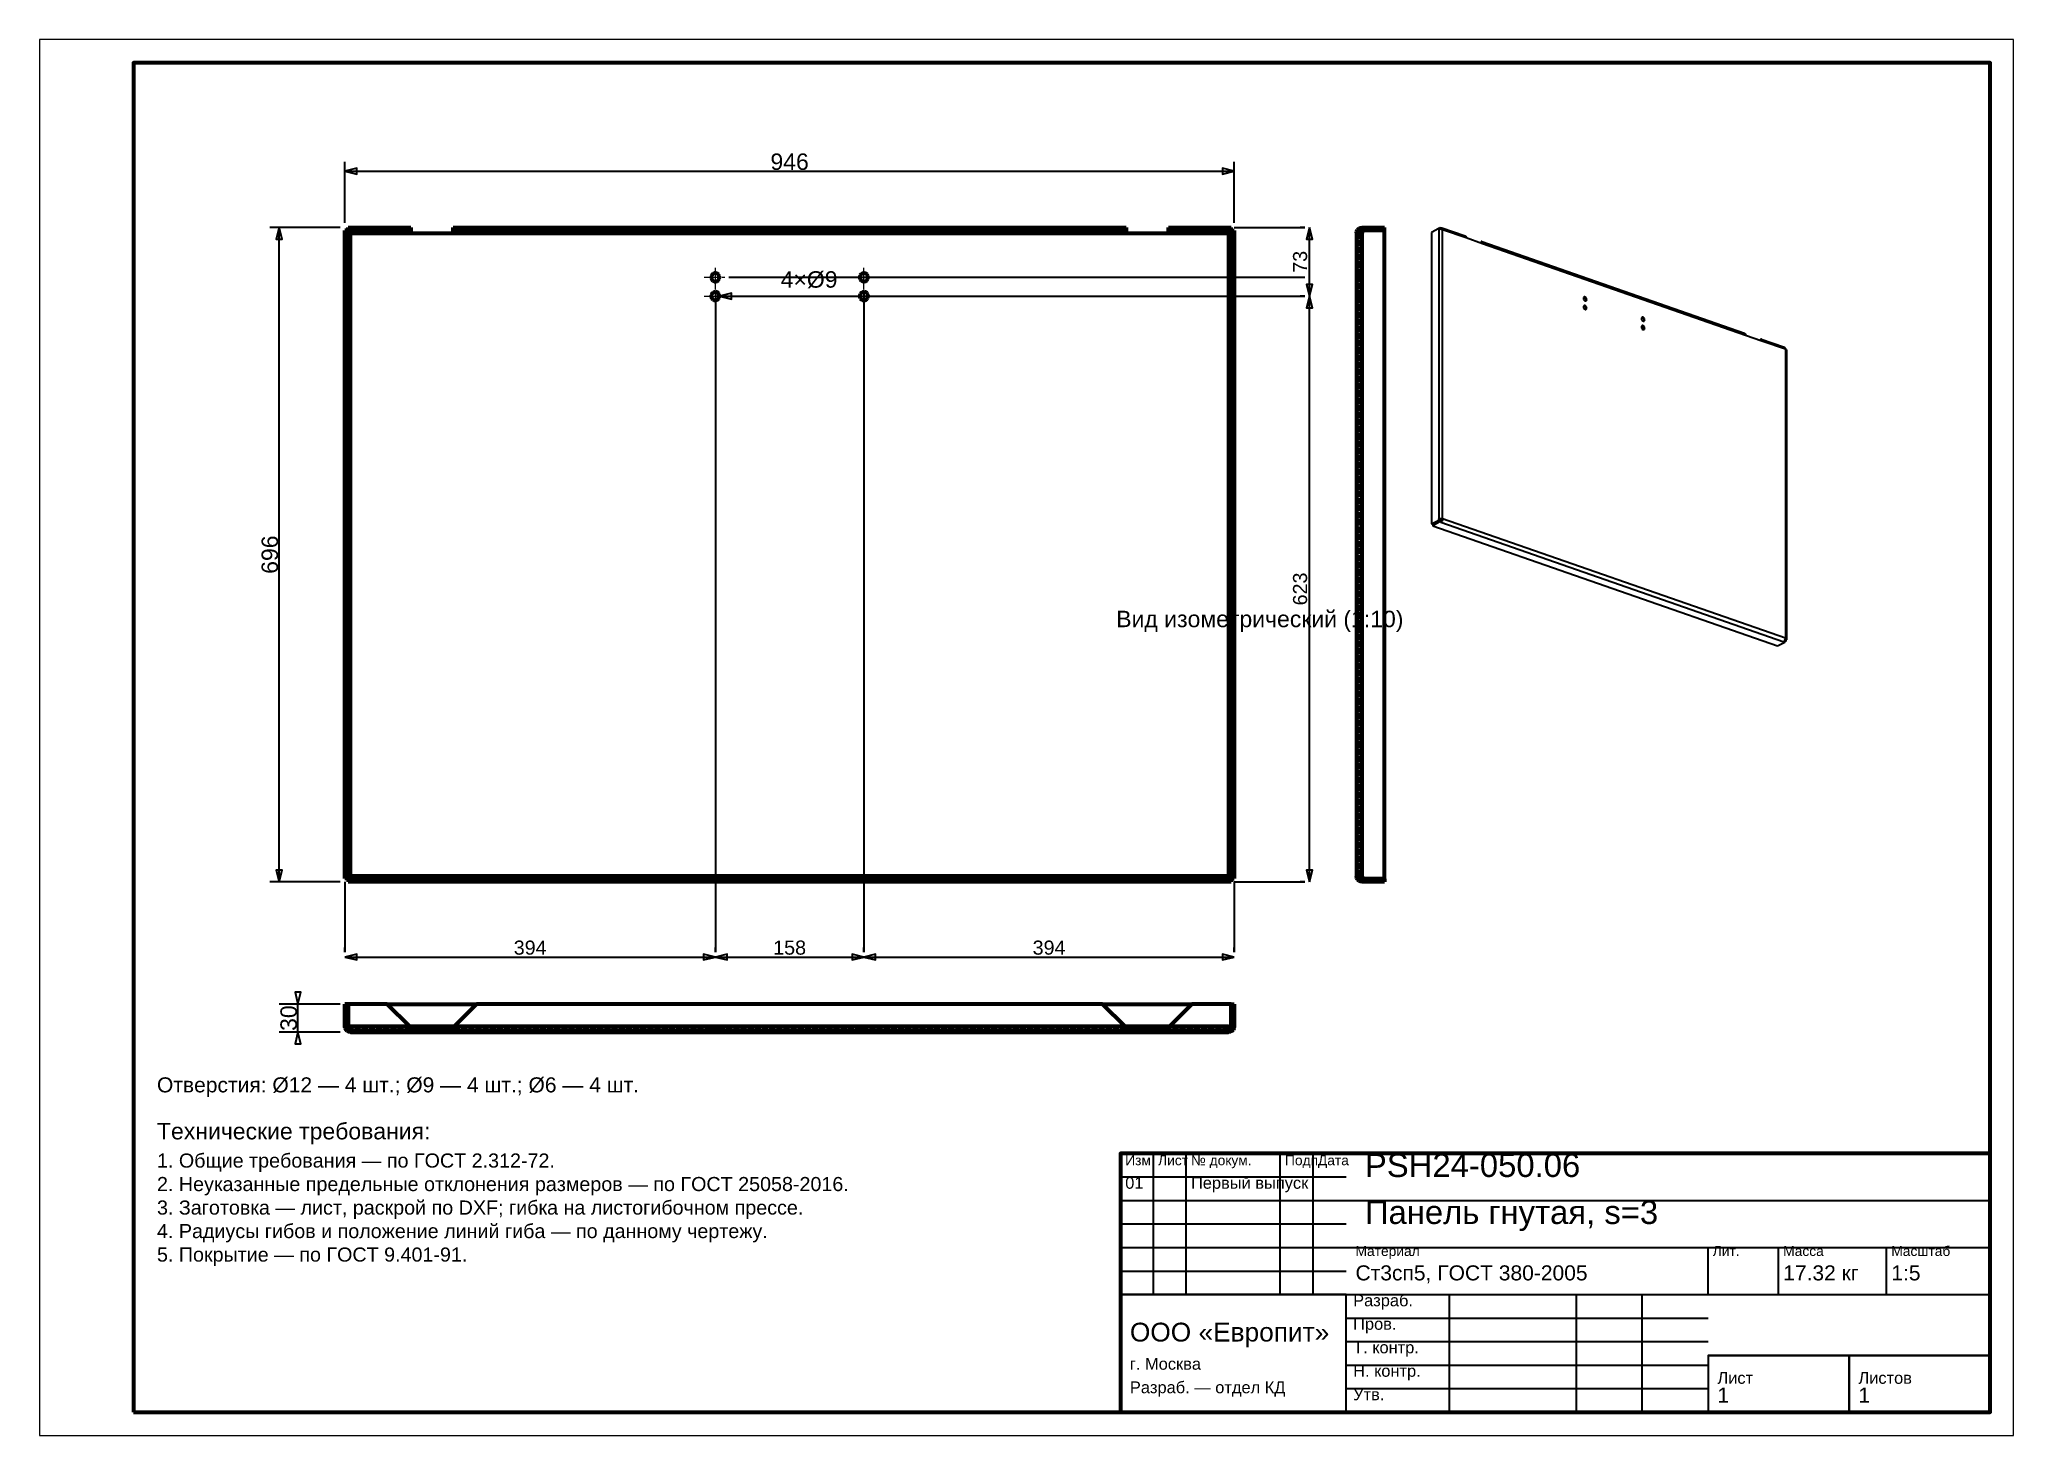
# Model space of a CAD drawing. Header units: millimetres. Extents: x 0 to 420, y 0 to 297.
import ezdxf
from ezdxf.enums import TextEntityAlignment as Align

# ---------------------------------------------------------------- set-up
doc = ezdxf.new("R2010")
doc.units = ezdxf.units.MM
doc.linetypes.add('CENTER', pattern=[5.08, 3.175, -0.635, 0.635, -0.635])
doc.linetypes.add('DASHED', pattern=[1.524, 1.27, -0.254])
doc.styles.add('GOST', font='Arial')

msp = doc.modelspace()

# ---------------------------------------------------------------- texts
at = {"color": 7, "style": 'GOST'}
for s, height, p in [('946', 3.5, (159.6, 271)), ('394', 3, (104.4, 103.8)), ('158', 3, (159.6, 103.8)), ('394', 3, (214.8, 103.8))]:
    msp.add_text(s, height=height, dxfattribs=at).set_placement(p, align=Align.MIDDLE)
msp.add_text('4×Ø9', height=3.5, dxfattribs=at).set_placement((157.7, 244.2))
for s, height, p in [('73', 3, (268.2, 249.7)), ('696', 3.5, (49, 187.4)), ('623', 3, (268.2, 180.1)), ('30', 3.5, (53, 88.8))]:
    msp.add_text(s, height=height, rotation=90, dxfattribs=at).set_placement(p, align=Align.MIDDLE)
at = {"color": 3, "style": 'GOST'}
msp.add_text('Вид изометрический (1:10)', height=3.5, dxfattribs=at).set_placement((290.2, 171.97), align=Align.RIGHT)
at = {"color": 6, "style": 'GOST'}
msp.add_text('Отверстия: Ø12 — 4 шт.; Ø9 — 4 шт.; Ø6 — 4 шт.', height=3.2, dxfattribs=at).set_placement((25, 73))
at = {"color": 3, "style": 'GOST'}
for s, height, p in [('Технические требования:', 3.5, (25, 63)), ('1. Общие требования — по ГОСТ 2.312-72.', 3, (25, 57)), ('Изм.', 2.1, (231, 57.5)), ('Лист', 2.1, (238, 57.5)), ('№ докум.', 2.1, (245, 57.5)), ('Подп.', 2.1, (265, 57.5)), ('Дата', 2.1, (272, 57.5)), ('PSH24-050.06', 5, (282, 55)), ('2. Неуказанные предельные отклонения размеров — по ГОСТ 25058-2016.', 3, (25, 52)), ('01', 2.5, (231, 52.5)), ('Первый выпуск', 2.5, (245, 52.5)), ('3. Заготовка — лист, раскрой по DXF; гибка на листогибочном прессе.', 3, (25, 47)), ('Панель гнутая, s=3', 5, (282, 45)), ('4. Радиусы гибов и положение линий гиба — по данному чертежу.', 3, (25, 42)), ('5. Покрытие — по ГОСТ 9.401-91.', 3, (25, 37)), ('Материал', 2.1, (280, 38.2)), ('Лит.', 2.1, (356, 38.2)), ('Масса', 2.1, (371, 38.2)), ('Масштаб', 2.1, (394, 38.2)), ('Ст3сп5, ГОСТ 380-2005', 3.2, (280, 33)), ('17.32 кг', 3.2, (371, 33)), ('1:5', 3.2, (394, 33)), ('Разраб.', 2.5, (279.5, 27.5)), ('ООО «Европит»', 4, (232, 20)), ('Пров.', 2.5, (279.5, 22.5)), ('Т. контр.', 2.5, (279.5, 17.5)), ('г. Москва', 2.5, (232, 14)), ('Н. контр.', 2.5, (279.5, 12.5)), ('Лист', 2.5, (357, 11)), ('Листов', 2.5, (387, 11)), ('Разраб. — отдел КД', 2.5, (232, 9)), ('Утв.', 2.5, (279.5, 7.5)), ('1', 3.2, (357, 7)), ('1', 3.2, (387, 7))]:
    msp.add_text(s, height=height, dxfattribs=at).set_placement(p)

# ---------------------------------------------------------------- linework, layer by layer
at = {"color": 7, "lineweight": 35}
for p, q in [((65, 258), (65, 271)), ((65, 269), (254.2, 269)), ((254.2, 258), (254.2, 271)), ((64, 257), (49, 257)), ((51, 117.8), (51, 257)), ((254.2, 257), (269.2, 257)), ((269.2, 257), (268.2, 257)), ((270.2, 242.4), (270.2, 257)), ((146.7, 246.4), (269.2, 246.4)), ((178.3, 246.4), (269.2, 246.4)), ((143.8, 243.5), (143.8, 102.8)), ((143.8, 239.5), (143.8, 102.8)), ((144.7, 242.4), (156.7, 242.4)), ((146.7, 242.4), (269.2, 242.4)), ((156.7, 242.4), (161.7, 242.4)), ((175.4, 243.5), (175.4, 102.8)), ((175.4, 239.5), (175.4, 102.8)), ((178.3, 242.4), (269.2, 242.4)), ((269.2, 242.4), (268.2, 242.4)), ((269.2, 242.4), (268.2, 242.4)), ((270.2, 117.8), (270.2, 242.4)), ((64, 117.8), (49, 117.8)), ((65, 117.8), (65, 102.8)), ((254.2, 117.8), (254.2, 102.8)), ((254.2, 117.8), (269.2, 117.8)), ((269.2, 117.8), (268.2, 117.8)), ((65, 102.8), (65, 103.8)), ((65, 101.8), (143.8, 101.8)), ((143.8, 102.8), (143.8, 103.8)), ((143.8, 102.8), (143.8, 103.8)), ((143.8, 101.8), (175.4, 101.8)), ((175.4, 102.8), (175.4, 103.8)), ((175.4, 102.8), (175.4, 103.8)), ((175.4, 101.8), (254.2, 101.8)), ((254.2, 102.8), (254.2, 103.8)), ((64, 91.8), (51, 91.8)), ((55, 85.8), (55, 91.8)), ((64, 85.8), (51, 85.8)), ((237, 30), (237, 60)), ((244, 30), (244, 60)), ((264, 30), (264, 60)), ((271, 30), (271, 60)), ((230, 55), (278, 55)), ((230, 50), (278, 50)), ((278, 50), (415, 50)), ((230, 45), (278, 45)), ((230, 40), (278, 40)), ((278, 40), (415, 40)), ((355, 30), (355, 40)), ((370, 30), (370, 40)), ((393, 30), (393, 40)), ((230, 35), (278, 35)), ((230, 30), (278, 30)), ((278, 30), (415, 30)), ((300, 5), (300, 30)), ((327, 5), (327, 30)), ((341, 5), (341, 30)), ((278, 25), (355, 25)), ((278, 20), (355, 20)), ((355, 17), (415, 17)), ((278, 15), (355, 15)), ((278, 10), (355, 10))]:
    msp.add_line(p, q, dxfattribs=at)
at = {"color": 1, "lineweight": 70}
for p, q in [((65.6, 256.33), (65, 256.33)), ((65, 118.47), (65, 256.33)), ((65.6, 118.47), (65.6, 256.33)), ((65.67, 257), (74, 257)), ((65.67, 256.4), (65.67, 257)), ((65.67, 256.4), (74, 256.4)), ((66.2, 256.38), (66.2, 256.4)), ((66.2, 256.4), (66.2, 256.4)), ((66.2, 256.37), (66.2, 256.38)), ((66.2, 256.34), (66.2, 256.37)), ((66.2, 256.31), (66.2, 256.34)), ((66.2, 256.27), (66.2, 256.31)), ((66.2, 256.22), (66.2, 256.27)), ((66.2, 256.17), (66.2, 256.22)), ((74, 256.4), (74, 257)), ((74, 257), (78.8, 257)), ((78.8, 256.4), (74, 256.4)), ((78.8, 257), (78.81, 257)), ((78.81, 256.4), (78.8, 256.4)), ((78.81, 257), (78.83, 257)), ((78.83, 256.4), (78.81, 256.4)), ((78.83, 257), (78.84, 257)), ((78.84, 256.4), (78.83, 256.4)), ((78.84, 257), (78.86, 257)), ((78.86, 256.4), (78.84, 256.4)), ((78.86, 257), (78.87, 257)), ((78.87, 256.4), (78.86, 256.4)), ((78.87, 257), (78.89, 257)), ((78.89, 256.39), (78.87, 256.4)), ((78.89, 257), (78.9, 257)), ((78.9, 256.39), (78.89, 256.39)), ((78.9, 257), (78.91, 256.99)), ((78.92, 256.39), (78.9, 256.39)), ((78.91, 256.99), (78.93, 256.99)), ((78.93, 256.39), (78.92, 256.39)), ((78.93, 256.99), (78.94, 256.99)), ((78.94, 256.38), (78.93, 256.39)), ((78.94, 256.99), (78.96, 256.99)), ((78.96, 256.38), (78.94, 256.38)), ((78.96, 256.99), (78.97, 256.99)), ((78.97, 256.37), (78.96, 256.38)), ((78.97, 256.99), (78.99, 256.99)), ((78.99, 256.37), (78.97, 256.37)), ((78.99, 256.99), (79, 256.98)), ((79, 256.37), (78.99, 256.37)), ((79, 256.98), (79, 256.37)), ((79, 256.37), (79, 256.35)), ((79, 256.35), (79, 256.32)), ((79, 256.32), (79, 256.29)), ((79, 256.29), (79, 256.26)), ((79, 256.26), (79, 256.23)), ((79, 256.23), (79, 256.19)), ((88, 256.98), (88.01, 256.99)), ((88, 256.37), (88, 256.98)), ((88.01, 256.37), (88, 256.37)), ((88, 256.35), (88, 256.37)), ((88, 256.32), (88, 256.35)), ((88, 256.29), (88, 256.32)), ((88, 256.26), (88, 256.29)), ((88, 256.23), (88, 256.26)), ((88, 256.19), (88, 256.23)), ((88.01, 256.99), (88.03, 256.99)), ((88.03, 256.37), (88.01, 256.37)), ((88.03, 256.99), (88.04, 256.99)), ((88.04, 256.38), (88.03, 256.37)), ((88.04, 256.99), (88.06, 256.99)), ((88.06, 256.38), (88.04, 256.38)), ((88.06, 256.99), (88.07, 256.99)), ((88.07, 256.39), (88.06, 256.38)), ((88.07, 256.99), (88.09, 256.99)), ((88.08, 256.39), (88.07, 256.39)), ((88.1, 256.39), (88.08, 256.39)), ((88.09, 256.99), (88.1, 257)), ((88.1, 257), (88.11, 257)), ((88.11, 256.39), (88.1, 256.39)), ((88.11, 257), (88.13, 257)), ((88.13, 256.4), (88.11, 256.39)), ((88.13, 257), (88.14, 257)), ((88.14, 256.4), (88.13, 256.4)), ((88.14, 257), (88.16, 257)), ((88.16, 256.4), (88.14, 256.4)), ((88.16, 257), (88.17, 257)), ((88.17, 256.4), (88.16, 256.4)), ((88.17, 257), (88.19, 257)), ((88.19, 256.4), (88.17, 256.4)), ((88.19, 257), (88.2, 257)), ((88.2, 256.4), (88.19, 256.4)), ((88.2, 257), (93, 257)), ((93, 256.4), (88.2, 256.4)), ((93, 257), (93, 256.4)), ((93, 257), (226.2, 257)), ((93, 256.4), (226.2, 256.4)), ((226.2, 256.4), (226.2, 257)), ((226.2, 257), (231, 257)), ((231, 256.4), (226.2, 256.4)), ((231, 257), (231.01, 257)), ((231.01, 256.4), (231, 256.4)), ((231.01, 257), (231.03, 257)), ((231.03, 256.4), (231.01, 256.4)), ((231.03, 257), (231.04, 257)), ((231.04, 256.4), (231.03, 256.4)), ((231.04, 257), (231.06, 257)), ((231.06, 256.4), (231.04, 256.4)), ((231.06, 257), (231.07, 257)), ((231.07, 256.4), (231.06, 256.4)), ((231.07, 257), (231.09, 257)), ((231.09, 256.39), (231.07, 256.4)), ((231.09, 257), (231.1, 257)), ((231.1, 256.39), (231.09, 256.39)), ((231.1, 257), (231.11, 256.99)), ((231.12, 256.39), (231.1, 256.39)), ((231.11, 256.99), (231.13, 256.99)), ((231.13, 256.39), (231.12, 256.39)), ((231.13, 256.99), (231.14, 256.99)), ((231.14, 256.38), (231.13, 256.39)), ((231.14, 256.99), (231.16, 256.99)), ((231.16, 256.38), (231.14, 256.38)), ((231.16, 256.99), (231.17, 256.99)), ((231.17, 256.37), (231.16, 256.38)), ((231.17, 256.99), (231.19, 256.99)), ((231.19, 256.37), (231.17, 256.37)), ((231.19, 256.99), (231.2, 256.98)), ((231.2, 256.37), (231.19, 256.37)), ((231.2, 256.98), (231.2, 256.37)), ((231.2, 256.37), (231.2, 256.35)), ((231.2, 256.35), (231.2, 256.32)), ((231.2, 256.32), (231.2, 256.29)), ((231.2, 256.29), (231.2, 256.26)), ((231.2, 256.26), (231.2, 256.23)), ((231.2, 256.23), (231.2, 256.19)), ((240.2, 256.98), (240.21, 256.99)), ((240.2, 256.37), (240.2, 256.98)), ((240.21, 256.37), (240.2, 256.37)), ((240.2, 256.35), (240.2, 256.37)), ((240.2, 256.32), (240.2, 256.35)), ((240.2, 256.29), (240.2, 256.32)), ((240.2, 256.26), (240.2, 256.29)), ((240.2, 256.23), (240.2, 256.26)), ((240.2, 256.19), (240.2, 256.23)), ((240.21, 256.99), (240.23, 256.99)), ((240.23, 256.37), (240.21, 256.37)), ((240.23, 256.99), (240.24, 256.99)), ((240.24, 256.38), (240.23, 256.37)), ((240.24, 256.99), (240.26, 256.99)), ((240.26, 256.38), (240.24, 256.38)), ((240.26, 256.99), (240.27, 256.99)), ((240.27, 256.39), (240.26, 256.38)), ((240.27, 256.99), (240.29, 256.99)), ((240.28, 256.39), (240.27, 256.39)), ((240.3, 256.39), (240.28, 256.39)), ((240.29, 256.99), (240.3, 257)), ((240.3, 257), (240.31, 257)), ((240.31, 256.39), (240.3, 256.39)), ((240.31, 257), (240.33, 257)), ((240.33, 256.4), (240.31, 256.39)), ((240.33, 257), (240.34, 257)), ((240.34, 256.4), (240.33, 256.4)), ((240.34, 257), (240.36, 257)), ((240.36, 256.4), (240.34, 256.4)), ((240.36, 257), (240.37, 257)), ((240.37, 256.4), (240.36, 256.4)), ((240.37, 257), (240.39, 257)), ((240.39, 256.4), (240.37, 256.4)), ((240.39, 257), (240.4, 257)), ((240.4, 256.4), (240.39, 256.4)), ((240.4, 257), (245.2, 257)), ((245.2, 256.4), (240.4, 256.4)), ((245.2, 257), (245.2, 256.4)), ((245.2, 257), (253.53, 257)), ((245.2, 256.4), (253.53, 256.4)), ((253, 256.38), (253, 256.4)), ((253, 256.4), (253, 256.4)), ((253, 256.37), (253, 256.38)), ((253, 256.34), (253, 256.37)), ((253, 256.31), (253, 256.34)), ((253, 256.27), (253, 256.31)), ((253, 256.22), (253, 256.27)), ((253, 256.17), (253, 256.22)), ((253.53, 256.4), (253.53, 257)), ((253.6, 256.33), (253.6, 118.47)), ((253.6, 256.33), (254.2, 256.33)), ((254.2, 256.33), (254.2, 118.47)), ((280.26, 256.17), (280.43, 256.51)), ((280.43, 256.51), (280.69, 256.77)), ((280.69, 256.77), (281.03, 256.94)), ((280.85, 256.03), (280.98, 256.22)), ((280.98, 256.22), (281.17, 256.35)), ((281.03, 256.94), (281.4, 257)), ((281.17, 256.35), (281.4, 256.4)), ((281.4, 257), (286.2, 257)), ((281.4, 256.4), (281.4, 257)), ((281.4, 256.4), (286.2, 256.4)), ((286.2, 256.33), (281.4, 256.33)), ((281.4, 256.33), (281.4, 255.8)), ((286.2, 256.4), (286.2, 257)), ((286.2, 118.47), (286.2, 256.33)), ((65.62, 255.8), (65.6, 255.8)), ((65.6, 255.8), (65.6, 255.8)), ((65.63, 255.8), (65.62, 255.8)), ((65.66, 255.8), (65.63, 255.8)), ((65.69, 255.8), (65.66, 255.8)), ((65.73, 255.8), (65.69, 255.8)), ((65.78, 255.8), (65.73, 255.8)), ((65.83, 255.8), (65.78, 255.8)), ((65.88, 255.8), (65.83, 255.8)), ((65.94, 255.8), (65.88, 255.8)), ((66, 255.8), (65.94, 255.8)), ((66.07, 255.8), (66, 255.8)), ((66.13, 255.8), (66.07, 255.8)), ((66.2, 255.8), (66.13, 255.8)), ((66.2, 256.12), (66.2, 256.17)), ((66.2, 256.06), (66.2, 256.12)), ((66.2, 256), (66.2, 256.06)), ((66.2, 255.93), (66.2, 256)), ((66.2, 255.87), (66.2, 255.93)), ((66.2, 255.8), (66.2, 255.87)), ((66.2, 255.8), (79, 255.8)), ((66.2, 119), (66.2, 255.8)), ((79, 256.19), (79, 256.15)), ((79, 256.15), (79, 256.1)), ((79, 256.1), (79, 256.06)), ((79, 256.06), (79, 256.01)), ((79, 256.01), (79, 255.96)), ((79, 255.96), (79, 255.9)), ((79, 255.9), (79, 255.85)), ((79, 255.85), (79, 255.8)), ((79, 255.8), (88, 255.8)), ((88, 256.15), (88, 256.19)), ((88, 256.1), (88, 256.15)), ((88, 256.06), (88, 256.1)), ((88, 256.01), (88, 256.06)), ((88, 255.96), (88, 256.01)), ((88, 255.9), (88, 255.96)), ((88, 255.85), (88, 255.9)), ((88, 255.8), (88, 255.85)), ((88, 255.8), (231.2, 255.8)), ((231.2, 256.19), (231.2, 256.15)), ((231.2, 256.15), (231.2, 256.1)), ((231.2, 256.1), (231.2, 256.06)), ((231.2, 256.06), (231.2, 256.01)), ((231.2, 256.01), (231.2, 255.96)), ((231.2, 255.96), (231.2, 255.9)), ((231.2, 255.9), (231.2, 255.85)), ((231.2, 255.85), (231.2, 255.8)), ((231.2, 255.8), (240.2, 255.8)), ((240.2, 256.15), (240.2, 256.19)), ((240.2, 256.1), (240.2, 256.15)), ((240.2, 256.06), (240.2, 256.1)), ((240.2, 256.01), (240.2, 256.06)), ((240.2, 255.96), (240.2, 256.01)), ((240.2, 255.9), (240.2, 255.96)), ((240.2, 255.85), (240.2, 255.9)), ((240.2, 255.8), (240.2, 255.85)), ((240.2, 255.8), (253, 255.8)), ((253, 256.12), (253, 256.17)), ((253, 256.06), (253, 256.12)), ((253, 256), (253, 256.06)), ((253, 255.93), (253, 256)), ((253, 255.87), (253, 255.93)), ((253, 255.8), (253, 255.87)), ((253, 255.8), (253.07, 255.8)), ((253, 255.8), (253, 119)), ((253.07, 255.8), (253.13, 255.8)), ((253.13, 255.8), (253.2, 255.8)), ((253.2, 255.8), (253.26, 255.8)), ((253.26, 255.8), (253.32, 255.8)), ((253.32, 255.8), (253.37, 255.8)), ((253.37, 255.8), (253.42, 255.8)), ((253.42, 255.8), (253.47, 255.8)), ((253.47, 255.8), (253.51, 255.8)), ((253.51, 255.8), (253.54, 255.8)), ((253.54, 255.8), (253.57, 255.8)), ((253.57, 255.8), (253.58, 255.8)), ((253.58, 255.8), (253.6, 255.8)), ((253.6, 255.8), (253.6, 255.8)), ((280.2, 255.8), (280.26, 256.17)), ((280.2, 255.8), (280.2, 119)), ((280.21, 255.8), (280.2, 255.8)), ((280.23, 255.8), (280.21, 255.8)), ((280.27, 255.8), (280.23, 255.8)), ((280.32, 255.8), (280.27, 255.8)), ((280.38, 255.8), (280.32, 255.8)), ((280.46, 255.8), (280.38, 255.8)), ((280.55, 255.8), (280.46, 255.8)), ((280.65, 255.8), (280.55, 255.8)), ((280.76, 255.8), (280.65, 255.8)), ((280.88, 255.8), (280.76, 255.8)), ((280.8, 255.8), (280.85, 256.03)), ((281, 255.8), (280.88, 255.8)), ((281.13, 255.8), (281, 255.8)), ((281.27, 255.8), (281.13, 255.8)), ((281.4, 255.8), (281.27, 255.8)), ((281.4, 119), (281.4, 255.8)), ((143.03, 246.87), (142.92, 246.57)), ((142.92, 246.57), (142.92, 246.23)), ((142.92, 246.23), (143.03, 245.93)), ((143.26, 247.12), (143.03, 246.87)), ((143.03, 245.93), (143.26, 245.68)), ((143.55, 247.27), (143.26, 247.12)), ((143.26, 245.68), (143.55, 245.53)), ((143.88, 247.3), (143.55, 247.27)), ((143.55, 245.53), (143.88, 245.5)), ((144.2, 247.21), (143.88, 247.3)), ((143.88, 245.5), (144.2, 245.59)), ((144.47, 247.01), (144.2, 247.21)), ((144.2, 245.59), (144.47, 245.79)), ((144.64, 246.73), (144.47, 247.01)), ((144.47, 245.79), (144.64, 246.07)), ((144.7, 246.4), (144.64, 246.73)), ((144.64, 246.07), (144.7, 246.4)), ((174.63, 246.87), (174.52, 246.57)), ((174.52, 246.57), (174.52, 246.23)), ((174.52, 246.23), (174.63, 245.93)), ((174.86, 247.12), (174.63, 246.87)), ((174.63, 245.93), (174.86, 245.68)), ((175.15, 247.27), (174.86, 247.12)), ((174.86, 245.68), (175.15, 245.53)), ((175.48, 247.3), (175.15, 247.27)), ((175.15, 245.53), (175.48, 245.5)), ((175.8, 247.21), (175.48, 247.3)), ((175.48, 245.5), (175.8, 245.59)), ((176.07, 247.01), (175.8, 247.21)), ((175.8, 245.59), (176.07, 245.79)), ((176.24, 246.73), (176.07, 247.01)), ((176.07, 245.79), (176.24, 246.07)), ((176.3, 246.4), (176.24, 246.73)), ((176.24, 246.07), (176.3, 246.4)), ((143.03, 242.87), (142.92, 242.57)), ((142.92, 242.57), (142.92, 242.23)), ((142.92, 242.23), (143.03, 241.93)), ((143.26, 243.12), (143.03, 242.87)), ((143.03, 241.93), (143.26, 241.68)), ((143.55, 243.27), (143.26, 243.12)), ((143.26, 241.68), (143.55, 241.53)), ((143.88, 243.3), (143.55, 243.27)), ((143.55, 241.53), (143.88, 241.5)), ((144.2, 243.21), (143.88, 243.3)), ((143.88, 241.5), (144.2, 241.59)), ((144.47, 243.01), (144.2, 243.21)), ((144.2, 241.59), (144.47, 241.79)), ((144.64, 242.73), (144.47, 243.01)), ((144.47, 241.79), (144.64, 242.07)), ((144.7, 242.4), (144.64, 242.73)), ((144.64, 242.07), (144.7, 242.4)), ((174.63, 242.87), (174.52, 242.57)), ((174.52, 242.57), (174.52, 242.23)), ((174.52, 242.23), (174.63, 241.93)), ((174.86, 243.12), (174.63, 242.87)), ((174.63, 241.93), (174.86, 241.68)), ((175.15, 243.27), (174.86, 243.12)), ((174.86, 241.68), (175.15, 241.53)), ((175.48, 243.3), (175.15, 243.27)), ((175.15, 241.53), (175.48, 241.5)), ((175.8, 243.21), (175.48, 243.3)), ((175.48, 241.5), (175.8, 241.59)), ((176.07, 243.01), (175.8, 243.21)), ((175.8, 241.59), (176.07, 241.79)), ((176.24, 242.73), (176.07, 243.01)), ((176.07, 241.79), (176.24, 242.07)), ((176.3, 242.4), (176.24, 242.73)), ((176.24, 242.07), (176.3, 242.4)), ((65.6, 118.47), (65, 118.47)), ((65.62, 119), (65.6, 119)), ((65.6, 119), (65.6, 119)), ((65.63, 119), (65.62, 119)), ((65.66, 119), (65.63, 119)), ((65.69, 119), (65.66, 119)), ((253.53, 118.4), (65.67, 118.4)), ((65.67, 118.4), (65.67, 117.8)), ((253.53, 117.8), (65.67, 117.8)), ((65.73, 119), (65.69, 119)), ((65.78, 119), (65.73, 119)), ((65.83, 119), (65.78, 119)), ((65.88, 119), (65.83, 119)), ((65.94, 119), (65.88, 119)), ((66, 119), (65.94, 119)), ((66.07, 119), (66, 119)), ((66.13, 119), (66.07, 119)), ((66.2, 119), (66.13, 119)), ((66.2, 119), (66.2, 118.93)), ((253, 119), (66.2, 119)), ((66.2, 118.93), (66.2, 118.87)), ((66.2, 118.87), (66.2, 118.8)), ((66.2, 118.8), (66.2, 118.74)), ((66.2, 118.74), (66.2, 118.68)), ((66.2, 118.68), (66.2, 118.63)), ((66.2, 118.63), (66.2, 118.58)), ((66.2, 118.58), (66.2, 118.53)), ((66.2, 118.53), (66.2, 118.49)), ((66.2, 118.49), (66.2, 118.46)), ((66.2, 118.46), (66.2, 118.43)), ((66.2, 118.43), (66.2, 118.42)), ((66.2, 118.42), (66.2, 118.4)), ((66.2, 118.4), (66.2, 118.4)), ((253, 119), (253, 118.93)), ((253, 119), (253.07, 119)), ((253, 118.93), (253, 118.87)), ((253, 118.87), (253, 118.8)), ((253, 118.8), (253, 118.74)), ((253, 118.74), (253, 118.68)), ((253, 118.68), (253, 118.63)), ((253, 118.63), (253, 118.58)), ((253, 118.58), (253, 118.53)), ((253, 118.53), (253, 118.49)), ((253, 118.49), (253, 118.46)), ((253, 118.46), (253, 118.43)), ((253, 118.43), (253, 118.42)), ((253, 118.42), (253, 118.4)), ((253, 118.4), (253, 118.4)), ((253.07, 119), (253.13, 119)), ((253.13, 119), (253.2, 119)), ((253.2, 119), (253.26, 119)), ((253.26, 119), (253.32, 119)), ((253.32, 119), (253.37, 119)), ((253.37, 119), (253.42, 119)), ((253.42, 119), (253.47, 119)), ((253.47, 119), (253.51, 119)), ((253.51, 119), (253.54, 119)), ((253.53, 118.4), (253.53, 117.8)), ((253.54, 119), (253.57, 119)), ((253.57, 119), (253.58, 119)), ((253.58, 119), (253.6, 119)), ((253.6, 119), (253.6, 119)), ((253.6, 118.47), (254.2, 118.47)), ((280.2, 119), (280.21, 119)), ((280.26, 118.63), (280.2, 119)), ((280.21, 119), (280.23, 119)), ((280.23, 119), (280.27, 119)), ((280.43, 118.29), (280.26, 118.63)), ((280.27, 119), (280.32, 119)), ((280.32, 119), (280.38, 119)), ((280.38, 119), (280.46, 119)), ((280.69, 118.03), (280.43, 118.29)), ((280.46, 119), (280.55, 119)), ((280.55, 119), (280.65, 119)), ((280.65, 119), (280.76, 119)), ((281.03, 117.86), (280.69, 118.03)), ((280.76, 119), (280.88, 119)), ((280.8, 119), (280.85, 118.77)), ((280.85, 118.77), (280.98, 118.58)), ((280.88, 119), (281, 119)), ((280.98, 118.58), (281.17, 118.45)), ((281, 119), (281.13, 119)), ((281.4, 117.8), (281.03, 117.86)), ((281.13, 119), (281.27, 119)), ((281.17, 118.45), (281.4, 118.4)), ((281.27, 119), (281.4, 119)), ((281.4, 119), (281.4, 118.47)), ((281.4, 118.47), (286.2, 118.47)), ((281.4, 118.4), (286.2, 118.4)), ((281.4, 118.4), (281.4, 117.8)), ((286.2, 117.8), (281.4, 117.8)), ((286.2, 118.4), (286.2, 117.8)), ((65, 87), (65, 91.8)), ((65.6, 91.8), (65, 91.8)), ((65.6, 87), (65.6, 91.8)), ((65.67, 91.8), (65.67, 87)), ((74, 91.8), (65.67, 91.8)), ((78.8, 87), (74, 91.8)), ((74, 91.8), (93, 91.8)), ((93, 91.8), (88.2, 87)), ((226.2, 91.8), (93, 91.8)), ((231, 87), (226.2, 91.8)), ((226.2, 91.8), (245.2, 91.8)), ((245.2, 91.8), (240.4, 87)), ((253.53, 91.8), (245.2, 91.8)), ((253.53, 87), (253.53, 91.8)), ((253.6, 87), (253.6, 91.8)), ((253.6, 91.8), (254.2, 91.8)), ((254.2, 91.8), (254.2, 87)), ((65.06, 86.63), (65, 87)), ((65.6, 87), (65, 87)), ((65.23, 86.29), (65.06, 86.63)), ((65.49, 86.03), (65.23, 86.29)), ((65.83, 85.86), (65.49, 86.03)), ((65.65, 86.77), (65.6, 87)), ((65.78, 86.58), (65.65, 86.77)), ((65.67, 87), (66.2, 87)), ((65.97, 86.45), (65.78, 86.58)), ((66.2, 85.8), (65.83, 85.86)), ((66.2, 86.4), (65.97, 86.45)), ((66.2, 87), (66.2, 86.87)), ((78.8, 87), (66.2, 87)), ((66.2, 86.87), (66.2, 86.73)), ((66.2, 86.73), (66.2, 86.6)), ((66.2, 86.6), (66.2, 86.48)), ((66.2, 86.48), (66.2, 86.36)), ((66.2, 86.36), (66.2, 86.25)), ((66.2, 86.25), (66.2, 86.15)), ((66.2, 86.15), (66.2, 86.06)), ((66.2, 86.06), (66.2, 85.98)), ((66.2, 85.98), (66.2, 85.92)), ((66.2, 85.92), (66.2, 85.87)), ((66.2, 85.87), (66.2, 85.83)), ((66.2, 85.83), (66.2, 85.81)), ((66.2, 85.81), (66.2, 85.8)), ((66.2, 85.8), (79, 85.8)), ((78.8, 87), (78.81, 86.99)), ((78.81, 86.99), (78.8, 87)), ((88.2, 87), (78.8, 87)), ((78.81, 86.99), (78.83, 86.97)), ((78.83, 86.97), (78.81, 86.99)), ((78.83, 86.97), (78.84, 86.96)), ((78.84, 86.96), (78.83, 86.97)), ((78.84, 86.96), (78.86, 86.94)), ((78.86, 86.94), (78.84, 86.96)), ((78.86, 86.94), (78.87, 86.93)), ((78.87, 86.93), (78.86, 86.94)), ((78.87, 86.93), (78.89, 86.91)), ((78.89, 86.91), (78.87, 86.93)), ((78.89, 86.91), (78.9, 86.9)), ((78.9, 86.9), (78.89, 86.91)), ((78.9, 86.9), (78.92, 86.88)), ((78.91, 86.89), (78.9, 86.9)), ((78.93, 86.87), (78.91, 86.89)), ((78.92, 86.88), (78.93, 86.87)), ((78.93, 86.87), (78.94, 86.86)), ((78.94, 86.86), (78.93, 86.87)), ((78.94, 86.86), (78.96, 86.84)), ((78.96, 86.84), (78.94, 86.86)), ((78.96, 86.84), (78.97, 86.83)), ((78.97, 86.83), (78.96, 86.84)), ((78.97, 86.83), (78.99, 86.81)), ((78.99, 86.81), (78.97, 86.83)), ((78.99, 86.81), (79, 86.8)), ((79, 86.8), (78.99, 86.81)), ((79, 86.8), (79, 86.68)), ((79, 86.68), (79, 86.57)), ((79, 86.57), (79, 86.46)), ((79, 86.46), (79, 86.35)), ((88, 86.4), (79, 86.4)), ((79, 86.35), (79, 86.26)), ((79, 86.26), (79, 86.17)), ((79, 86.17), (79, 86.08)), ((79, 86.08), (79, 86.01)), ((79, 86.01), (79, 85.95)), ((79, 85.95), (79, 85.9)), ((79, 85.9), (79, 85.85)), ((79, 85.85), (79, 85.82)), ((79, 85.82), (79, 85.81)), ((79, 85.81), (79, 85.8)), ((79, 85.8), (88, 85.8)), ((88.01, 86.81), (88, 86.8)), ((88, 86.8), (88.01, 86.81)), ((88, 86.68), (88, 86.8)), ((88, 86.57), (88, 86.68)), ((88, 86.46), (88, 86.57)), ((88, 86.35), (88, 86.46)), ((88, 86.26), (88, 86.35)), ((88, 86.17), (88, 86.26)), ((88, 86.08), (88, 86.17)), ((88, 86.01), (88, 86.08)), ((88, 85.95), (88, 86.01)), ((88, 85.9), (88, 85.95)), ((88, 85.85), (88, 85.9)), ((88, 85.82), (88, 85.85)), ((88, 85.81), (88, 85.82)), ((88, 85.8), (88, 85.81)), ((88, 85.8), (231.2, 85.8)), ((88.03, 86.83), (88.01, 86.81)), ((88.01, 86.81), (88.03, 86.83)), ((88.04, 86.84), (88.03, 86.83)), ((88.03, 86.83), (88.04, 86.84)), ((88.06, 86.86), (88.04, 86.84)), ((88.04, 86.84), (88.06, 86.86)), ((88.07, 86.87), (88.06, 86.86)), ((88.06, 86.86), (88.07, 86.87)), ((88.09, 86.89), (88.07, 86.87)), ((88.07, 86.87), (88.08, 86.88)), ((88.08, 86.88), (88.1, 86.9)), ((88.1, 86.9), (88.09, 86.89)), ((88.11, 86.91), (88.1, 86.9)), ((88.1, 86.9), (88.11, 86.91)), ((88.13, 86.93), (88.11, 86.91)), ((88.11, 86.91), (88.13, 86.93)), ((88.14, 86.94), (88.13, 86.93)), ((88.13, 86.93), (88.14, 86.94)), ((88.16, 86.96), (88.14, 86.94)), ((88.14, 86.94), (88.16, 86.96)), ((88.17, 86.97), (88.16, 86.96)), ((88.16, 86.96), (88.17, 86.97)), ((88.19, 86.99), (88.17, 86.97)), ((88.17, 86.97), (88.19, 86.99)), ((88.2, 87), (88.19, 86.99)), ((88.19, 86.99), (88.2, 87)), ((231, 87), (88.2, 87)), ((231, 87), (231.01, 86.99)), ((231.01, 86.99), (231, 87)), ((240.4, 87), (231, 87)), ((231.01, 86.99), (231.03, 86.97)), ((231.03, 86.97), (231.01, 86.99)), ((231.03, 86.97), (231.04, 86.96)), ((231.04, 86.96), (231.03, 86.97)), ((231.04, 86.96), (231.06, 86.94)), ((231.06, 86.94), (231.04, 86.96)), ((231.06, 86.94), (231.07, 86.93)), ((231.07, 86.93), (231.06, 86.94)), ((231.07, 86.93), (231.09, 86.91)), ((231.09, 86.91), (231.07, 86.93)), ((231.09, 86.91), (231.1, 86.9)), ((231.1, 86.9), (231.09, 86.91)), ((231.1, 86.9), (231.12, 86.88)), ((231.11, 86.89), (231.1, 86.9)), ((231.13, 86.87), (231.11, 86.89)), ((231.12, 86.88), (231.13, 86.87)), ((231.13, 86.87), (231.14, 86.86)), ((231.14, 86.86), (231.13, 86.87)), ((231.14, 86.86), (231.16, 86.84)), ((231.16, 86.84), (231.14, 86.86)), ((231.16, 86.84), (231.17, 86.83)), ((231.17, 86.83), (231.16, 86.84)), ((231.17, 86.83), (231.19, 86.81)), ((231.19, 86.81), (231.17, 86.83)), ((231.19, 86.81), (231.2, 86.8)), ((231.2, 86.8), (231.19, 86.81)), ((231.2, 86.8), (231.2, 86.68)), ((231.2, 86.68), (231.2, 86.57)), ((231.2, 86.57), (231.2, 86.46)), ((231.2, 86.46), (231.2, 86.35)), ((240.2, 86.4), (231.2, 86.4)), ((231.2, 86.35), (231.2, 86.26)), ((231.2, 86.26), (231.2, 86.17)), ((231.2, 86.17), (231.2, 86.08)), ((231.2, 86.08), (231.2, 86.01)), ((231.2, 86.01), (231.2, 85.95)), ((231.2, 85.95), (231.2, 85.9)), ((231.2, 85.9), (231.2, 85.85)), ((231.2, 85.85), (231.2, 85.82)), ((231.2, 85.82), (231.2, 85.81)), ((231.2, 85.81), (231.2, 85.8)), ((231.2, 85.8), (240.2, 85.8)), ((240.21, 86.81), (240.2, 86.8)), ((240.2, 86.8), (240.21, 86.81)), ((240.2, 86.68), (240.2, 86.8)), ((240.2, 86.57), (240.2, 86.68)), ((240.2, 86.46), (240.2, 86.57)), ((240.2, 86.35), (240.2, 86.46)), ((240.2, 86.26), (240.2, 86.35)), ((240.2, 86.17), (240.2, 86.26)), ((240.2, 86.08), (240.2, 86.17)), ((240.2, 86.01), (240.2, 86.08)), ((240.2, 85.95), (240.2, 86.01)), ((240.2, 85.9), (240.2, 85.95)), ((240.2, 85.85), (240.2, 85.9)), ((240.2, 85.82), (240.2, 85.85)), ((240.2, 85.81), (240.2, 85.82)), ((240.2, 85.8), (240.2, 85.81)), ((240.2, 85.8), (253, 85.8)), ((240.23, 86.83), (240.21, 86.81)), ((240.21, 86.81), (240.23, 86.83)), ((240.24, 86.84), (240.23, 86.83)), ((240.23, 86.83), (240.24, 86.84)), ((240.26, 86.86), (240.24, 86.84)), ((240.24, 86.84), (240.26, 86.86)), ((240.27, 86.87), (240.26, 86.86)), ((240.26, 86.86), (240.27, 86.87)), ((240.29, 86.89), (240.27, 86.87)), ((240.27, 86.87), (240.28, 86.88)), ((240.28, 86.88), (240.3, 86.9)), ((240.3, 86.9), (240.29, 86.89)), ((240.31, 86.91), (240.3, 86.9)), ((240.3, 86.9), (240.31, 86.91)), ((240.33, 86.93), (240.31, 86.91)), ((240.31, 86.91), (240.33, 86.93)), ((240.34, 86.94), (240.33, 86.93)), ((240.33, 86.93), (240.34, 86.94)), ((240.36, 86.96), (240.34, 86.94)), ((240.34, 86.94), (240.36, 86.96)), ((240.37, 86.97), (240.36, 86.96)), ((240.36, 86.96), (240.37, 86.97)), ((240.39, 86.99), (240.37, 86.97)), ((240.37, 86.97), (240.39, 86.99)), ((240.4, 87), (240.39, 86.99)), ((240.39, 86.99), (240.4, 87)), ((253, 87), (240.4, 87)), ((253, 86.87), (253, 87)), ((253, 87), (253.53, 87)), ((253, 86.73), (253, 86.87)), ((253, 86.6), (253, 86.73)), ((253, 86.48), (253, 86.6)), ((253, 86.36), (253, 86.48)), ((253, 86.4), (253.23, 86.45)), ((253, 86.25), (253, 86.36)), ((253, 86.15), (253, 86.25)), ((253, 86.06), (253, 86.15)), ((253, 85.98), (253, 86.06)), ((253, 85.92), (253, 85.98)), ((253, 85.87), (253, 85.92)), ((253, 85.83), (253, 85.87)), ((253.37, 85.86), (253, 85.8)), ((253, 85.81), (253, 85.83)), ((253, 85.8), (253, 85.81)), ((253.23, 86.45), (253.42, 86.58)), ((253.71, 86.03), (253.37, 85.86)), ((253.42, 86.58), (253.55, 86.77)), ((253.55, 86.77), (253.6, 87)), ((253.6, 87), (254.2, 87)), ((253.97, 86.29), (253.71, 86.03)), ((254.14, 86.63), (253.97, 86.29)), ((254.2, 87), (254.14, 86.63))]:
    msp.add_line(p, q, dxfattribs=at)
at = {"color": 5, "linetype": 'DASHED', "lineweight": 35}
for p, q in [((65.6, 256.33), (65, 256.33)), ((65, 256.33), (65, 255.8)), ((65.6, 255.8), (65.6, 256.33)), ((66.2, 257), (65.67, 257)), ((65.67, 256.4), (65.67, 257)), ((66.2, 256.4), (65.67, 256.4)), ((66.2, 257), (78.8, 257)), ((66.2, 256.99), (66.2, 257)), ((66.2, 256.4), (66.2, 257)), ((66.2, 256.97), (66.2, 256.99)), ((66.2, 256.93), (66.2, 256.97)), ((66.2, 256.88), (66.2, 256.93)), ((66.2, 256.82), (66.2, 256.88)), ((66.2, 256.74), (66.2, 256.82)), ((66.2, 256.65), (66.2, 256.74)), ((66.2, 256.55), (66.2, 256.65)), ((66.2, 256.44), (66.2, 256.55)), ((66.2, 256.32), (66.2, 256.44)), ((78.8, 256.4), (66.2, 256.4)), ((66.2, 256.2), (66.2, 256.32)), ((79, 256.96), (79, 256.98)), ((79, 256.92), (79, 256.96)), ((79, 256.87), (79, 256.92)), ((79, 256.81), (79, 256.87)), ((79, 256.74), (79, 256.81)), ((79, 256.66), (79, 256.74)), ((79, 256.57), (79, 256.66)), ((79, 256.48), (79, 256.57)), ((79, 256.38), (79, 256.48)), ((79, 256.27), (79, 256.38)), ((79, 256.16), (79, 256.27)), ((88, 256.98), (88, 256.96)), ((88, 256.96), (88, 256.92)), ((88, 256.92), (88, 256.87)), ((88, 256.87), (88, 256.81)), ((88, 256.81), (88, 256.74)), ((88, 256.74), (88, 256.66)), ((88, 256.66), (88, 256.57)), ((88, 256.57), (88, 256.48)), ((88, 256.48), (88, 256.38)), ((88, 256.38), (88, 256.27)), ((88, 256.27), (88, 256.16)), ((88.2, 257), (231, 257)), ((231, 256.4), (88.2, 256.4)), ((231.2, 256.96), (231.2, 256.98)), ((231.2, 256.92), (231.2, 256.96)), ((231.2, 256.87), (231.2, 256.92)), ((231.2, 256.81), (231.2, 256.87)), ((231.2, 256.74), (231.2, 256.81)), ((231.2, 256.66), (231.2, 256.74)), ((231.2, 256.57), (231.2, 256.66)), ((231.2, 256.48), (231.2, 256.57)), ((231.2, 256.38), (231.2, 256.48)), ((231.2, 256.27), (231.2, 256.38)), ((231.2, 256.16), (231.2, 256.27)), ((240.2, 256.98), (240.2, 256.96)), ((240.2, 256.96), (240.2, 256.92)), ((240.2, 256.92), (240.2, 256.87)), ((240.2, 256.87), (240.2, 256.81)), ((240.2, 256.81), (240.2, 256.74)), ((240.2, 256.74), (240.2, 256.66)), ((240.2, 256.66), (240.2, 256.57)), ((240.2, 256.57), (240.2, 256.48)), ((240.2, 256.48), (240.2, 256.38)), ((240.2, 256.38), (240.2, 256.27)), ((240.2, 256.27), (240.2, 256.16)), ((240.4, 257), (253, 257)), ((253, 256.4), (240.4, 256.4)), ((253.53, 257), (253, 257)), ((253, 257), (253, 256.99)), ((253, 256.4), (253, 257)), ((253, 256.99), (253, 256.97)), ((253, 256.97), (253, 256.93)), ((253, 256.93), (253, 256.88)), ((253, 256.88), (253, 256.82)), ((253, 256.82), (253, 256.74)), ((253, 256.74), (253, 256.65)), ((253, 256.65), (253, 256.55)), ((253, 256.55), (253, 256.44)), ((253, 256.44), (253, 256.32)), ((253, 256.4), (253.53, 256.4)), ((253, 256.32), (253, 256.2)), ((253.53, 256.4), (253.53, 257)), ((253.6, 255.8), (253.6, 256.33)), ((253.6, 256.33), (254.2, 256.33)), ((254.2, 255.8), (254.2, 256.33)), ((280.38, 256.44), (280.25, 256.13)), ((280.38, 256.44), (280.25, 256.13)), ((280.25, 256.13), (280.38, 256.44)), ((280.25, 256.13), (280.38, 256.44)), ((280.43, 256.51), (280.26, 256.17)), ((280.6, 256.7), (280.38, 256.44)), ((280.6, 256.7), (280.38, 256.44)), ((280.38, 256.44), (280.6, 256.7)), ((280.38, 256.44), (280.6, 256.7)), ((280.69, 256.77), (280.43, 256.51)), ((280.88, 256.88), (280.6, 256.7)), ((280.88, 256.88), (280.6, 256.7)), ((280.6, 256.7), (280.88, 256.88)), ((280.6, 256.7), (280.88, 256.88)), ((281.03, 256.94), (280.69, 256.77)), ((280.85, 256.04), (280.99, 256.24)), ((280.85, 256.04), (280.99, 256.24)), ((280.99, 256.24), (280.85, 256.04)), ((280.99, 256.24), (280.85, 256.04)), ((280.85, 256.03), (280.98, 256.22)), ((281.2, 256.98), (280.88, 256.88)), ((281.2, 256.98), (280.88, 256.88)), ((280.88, 256.88), (281.2, 256.98)), ((280.88, 256.88), (281.2, 256.98)), ((280.98, 256.22), (281.17, 256.35)), ((280.99, 256.24), (281.2, 256.37)), ((280.99, 256.24), (281.2, 256.37)), ((281.2, 256.37), (280.99, 256.24)), ((281.2, 256.37), (280.99, 256.24)), ((281.4, 257), (281.03, 256.94)), ((281.17, 256.35), (281.4, 256.4)), ((281.2, 256.98), (281.21, 256.99)), ((281.21, 256.99), (281.2, 256.98)), ((281.2, 256.98), (281.21, 256.99)), ((281.21, 256.99), (281.2, 256.98)), ((281.2, 256.37), (281.2, 256.98)), ((281.2, 256.98), (281.2, 256.37)), ((281.2, 256.37), (281.2, 256.98)), ((281.2, 256.98), (281.2, 256.37)), ((281.21, 256.37), (281.2, 256.37)), ((281.2, 256.37), (281.21, 256.37)), ((281.21, 256.37), (281.2, 256.37)), ((281.2, 256.37), (281.21, 256.37)), ((281.21, 256.99), (281.23, 256.99)), ((281.23, 256.99), (281.21, 256.99)), ((281.21, 256.99), (281.23, 256.99)), ((281.23, 256.99), (281.21, 256.99)), ((281.23, 256.37), (281.21, 256.37)), ((281.21, 256.37), (281.23, 256.37)), ((281.23, 256.37), (281.21, 256.37)), ((281.21, 256.37), (281.23, 256.37)), ((281.23, 256.99), (281.24, 256.99)), ((281.24, 256.99), (281.23, 256.99)), ((281.23, 256.99), (281.24, 256.99)), ((281.24, 256.99), (281.23, 256.99)), ((281.24, 256.38), (281.23, 256.37)), ((281.23, 256.37), (281.24, 256.38)), ((281.24, 256.38), (281.23, 256.37)), ((281.23, 256.37), (281.24, 256.38)), ((281.24, 256.99), (281.26, 256.99)), ((281.26, 256.99), (281.24, 256.99)), ((281.24, 256.99), (281.26, 256.99)), ((281.26, 256.99), (281.24, 256.99)), ((281.26, 256.38), (281.24, 256.38)), ((281.24, 256.38), (281.26, 256.38)), ((281.26, 256.38), (281.24, 256.38)), ((281.24, 256.38), (281.26, 256.38)), ((281.26, 256.99), (281.27, 256.99)), ((281.27, 256.99), (281.26, 256.99)), ((281.26, 256.99), (281.27, 256.99)), ((281.27, 256.99), (281.26, 256.99)), ((281.27, 256.39), (281.26, 256.38)), ((281.26, 256.38), (281.27, 256.39)), ((281.27, 256.39), (281.26, 256.38)), ((281.26, 256.38), (281.27, 256.39)), ((281.27, 256.99), (281.29, 256.99)), ((281.29, 256.99), (281.27, 256.99)), ((281.27, 256.99), (281.29, 256.99)), ((281.29, 256.99), (281.27, 256.99)), ((281.28, 256.39), (281.27, 256.39)), ((281.27, 256.39), (281.28, 256.39)), ((281.28, 256.39), (281.27, 256.39)), ((281.27, 256.39), (281.28, 256.39)), ((281.3, 256.39), (281.28, 256.39)), ((281.28, 256.39), (281.3, 256.39)), ((281.3, 256.39), (281.28, 256.39)), ((281.28, 256.39), (281.3, 256.39)), ((281.29, 256.99), (281.3, 257)), ((281.3, 257), (281.29, 256.99)), ((281.29, 256.99), (281.3, 257)), ((281.3, 257), (281.29, 256.99)), ((281.3, 257), (281.31, 257)), ((281.31, 257), (281.3, 257)), ((281.3, 257), (281.31, 257)), ((281.31, 257), (281.3, 257)), ((281.31, 256.39), (281.3, 256.39)), ((281.3, 256.39), (281.31, 256.39)), ((281.31, 256.39), (281.3, 256.39)), ((281.3, 256.39), (281.31, 256.39)), ((281.31, 257), (281.33, 257)), ((281.33, 257), (281.31, 257)), ((281.31, 257), (281.33, 257)), ((281.33, 257), (281.31, 257)), ((281.33, 256.4), (281.31, 256.39)), ((281.31, 256.39), (281.33, 256.4)), ((281.33, 256.4), (281.31, 256.39)), ((281.31, 256.39), (281.33, 256.4)), ((281.33, 257), (281.34, 257)), ((281.34, 257), (281.33, 257)), ((281.33, 257), (281.34, 257)), ((281.34, 257), (281.33, 257)), ((281.34, 256.4), (281.33, 256.4)), ((281.33, 256.4), (281.34, 256.4)), ((281.34, 256.4), (281.33, 256.4)), ((281.33, 256.4), (281.34, 256.4)), ((281.34, 257), (281.36, 257)), ((281.36, 257), (281.34, 257)), ((281.34, 257), (281.36, 257)), ((281.36, 257), (281.34, 257)), ((281.36, 256.4), (281.34, 256.4)), ((281.34, 256.4), (281.36, 256.4)), ((281.36, 256.4), (281.34, 256.4)), ((281.34, 256.4), (281.36, 256.4)), ((281.36, 257), (281.37, 257)), ((281.37, 257), (281.36, 257)), ((281.36, 257), (281.37, 257)), ((281.37, 257), (281.36, 257)), ((281.37, 256.4), (281.36, 256.4)), ((281.36, 256.4), (281.37, 256.4)), ((281.37, 256.4), (281.36, 256.4)), ((281.36, 256.4), (281.37, 256.4)), ((281.37, 257), (281.39, 257)), ((281.39, 257), (281.37, 257)), ((281.37, 257), (281.39, 257)), ((281.39, 257), (281.37, 257)), ((281.39, 256.4), (281.37, 256.4)), ((281.37, 256.4), (281.39, 256.4)), ((281.39, 256.4), (281.37, 256.4)), ((281.37, 256.4), (281.39, 256.4)), ((281.39, 257), (281.4, 257)), ((281.4, 257), (281.39, 257)), ((281.39, 257), (281.4, 257)), ((281.4, 257), (281.39, 257)), ((281.4, 256.4), (281.39, 256.4)), ((281.39, 256.4), (281.4, 256.4)), ((281.4, 256.4), (281.39, 256.4)), ((281.39, 256.4), (281.4, 256.4)), ((281.4, 257), (286.2, 257)), ((286.2, 257), (281.4, 257)), ((286.2, 257), (281.4, 257)), ((281.4, 257), (286.2, 257)), ((286.2, 257), (281.4, 257)), ((281.4, 256.4), (281.4, 257)), ((281.4, 256.4), (281.4, 257)), ((281.4, 256.4), (281.4, 257)), ((286.2, 256.4), (281.4, 256.4)), ((281.4, 256.4), (286.2, 256.4)), ((286.2, 256.4), (281.4, 256.4)), ((281.4, 256.4), (286.2, 256.4)), ((281.4, 256.4), (286.2, 256.4)), ((281.4, 256.33), (286.2, 256.33)), ((281.4, 255.8), (281.4, 256.33)), ((281.4, 255.8), (281.4, 256.33)), ((281.4, 256.33), (286.2, 256.33)), ((281.4, 255.8), (281.4, 256.33)), ((281.4, 256.33), (286.2, 256.33)), ((286.2, 257), (286.2, 256.4)), ((286.2, 256.4), (286.2, 257)), ((286.2, 257), (286.2, 256.4)), ((286.2, 256.4), (286.2, 257)), ((286.2, 256.4), (286.2, 257)), ((286.2, 118.47), (286.2, 256.33)), ((286.2, 256.33), (286.2, 118.47)), ((286.2, 256.33), (286.2, 118.47)), ((65, 119), (65, 255.8)), ((65, 255.8), (65.01, 255.8)), ((65.6, 255.8), (65, 255.8)), ((65.01, 255.8), (65.03, 255.8)), ((65.03, 255.8), (65.07, 255.8)), ((65.07, 255.8), (65.12, 255.8)), ((65.12, 255.8), (65.18, 255.8)), ((65.18, 255.8), (65.26, 255.8)), ((65.26, 255.8), (65.35, 255.8)), ((65.35, 255.8), (65.45, 255.8)), ((65.45, 255.8), (65.56, 255.8)), ((65.56, 255.8), (65.68, 255.8)), ((65.6, 255.8), (65.6, 119)), ((65.68, 255.8), (65.8, 255.8)), ((65.8, 255.8), (65.93, 255.8)), ((65.93, 255.8), (66.07, 255.8)), ((66.07, 255.8), (66.2, 255.8)), ((66.2, 256.07), (66.2, 256.2)), ((66.2, 255.93), (66.2, 256.07)), ((66.2, 255.8), (66.2, 255.93)), ((79, 256.04), (79, 256.16)), ((79, 255.92), (79, 256.04)), ((79, 255.8), (79, 255.92)), ((88, 255.8), (79, 255.8)), ((88, 256.16), (88, 256.04)), ((88, 256.04), (88, 255.92)), ((88, 255.92), (88, 255.8)), ((231.2, 256.04), (231.2, 256.16)), ((231.2, 255.92), (231.2, 256.04)), ((231.2, 255.8), (231.2, 255.92)), ((240.2, 255.8), (231.2, 255.8)), ((240.2, 256.16), (240.2, 256.04)), ((240.2, 256.04), (240.2, 255.92)), ((240.2, 255.92), (240.2, 255.8)), ((253, 256.2), (253, 256.07)), ((253, 256.07), (253, 255.93)), ((253, 255.93), (253, 255.8)), ((253, 255.8), (253.13, 255.8)), ((253.13, 255.8), (253.27, 255.8)), ((253.27, 255.8), (253.4, 255.8)), ((253.4, 255.8), (253.52, 255.8)), ((253.52, 255.8), (253.64, 255.8)), ((253.6, 119), (253.6, 255.8)), ((253.6, 255.8), (254.2, 255.8)), ((253.64, 255.8), (253.75, 255.8)), ((253.75, 255.8), (253.85, 255.8)), ((253.85, 255.8), (253.94, 255.8)), ((253.94, 255.8), (254.02, 255.8)), ((254.02, 255.8), (254.08, 255.8)), ((254.08, 255.8), (254.13, 255.8)), ((254.13, 255.8), (254.17, 255.8)), ((254.17, 255.8), (254.19, 255.8)), ((254.19, 255.8), (254.2, 255.8)), ((254.2, 255.8), (254.2, 119)), ((280.26, 256.17), (280.2, 255.8)), ((280.25, 256.13), (280.2, 255.8)), ((280.25, 256.13), (280.2, 255.8)), ((280.2, 255.8), (280.25, 256.13)), ((280.2, 255.8), (280.25, 256.13)), ((280.8, 255.8), (280.2, 255.8)), ((280.8, 255.8), (280.2, 255.8)), ((280.8, 255.8), (280.2, 255.8)), ((280.8, 255.8), (280.2, 255.8)), ((280.8, 255.8), (280.2, 255.8)), ((280.8, 255.8), (280.2, 255.8)), ((280.2, 255.8), (280.21, 255.8)), ((280.2, 119), (280.2, 255.8)), ((280.21, 255.8), (280.23, 255.8)), ((280.23, 255.8), (280.27, 255.8)), ((280.27, 255.8), (280.32, 255.8)), ((280.32, 255.8), (280.38, 255.8)), ((280.38, 255.8), (280.46, 255.8)), ((280.46, 255.8), (280.55, 255.8)), ((280.55, 255.8), (280.65, 255.8)), ((280.65, 255.8), (280.76, 255.8)), ((280.76, 255.8), (280.88, 255.8)), ((280.8, 255.8), (280.85, 256.04)), ((280.8, 255.8), (280.85, 256.04)), ((280.85, 256.04), (280.8, 255.8)), ((280.85, 256.04), (280.8, 255.8)), ((280.8, 255.8), (280.85, 256.03)), ((280.8, 255.8), (280.8, 255.8)), ((280.8, 255.8), (280.82, 255.8)), ((280.8, 119), (280.8, 255.8)), ((280.8, 255.8), (280.8, 255.8)), ((280.8, 255.8), (280.82, 255.8)), ((280.8, 255.8), (280.8, 119)), ((280.82, 255.8), (280.83, 255.8)), ((280.82, 255.8), (280.83, 255.8)), ((280.83, 255.8), (280.86, 255.8)), ((280.83, 255.8), (280.86, 255.8)), ((280.86, 255.8), (280.89, 255.8)), ((280.86, 255.8), (280.89, 255.8)), ((280.88, 255.8), (281, 255.8)), ((280.89, 255.8), (280.93, 255.8)), ((280.89, 255.8), (280.93, 255.8)), ((280.93, 255.8), (280.98, 255.8)), ((280.93, 255.8), (280.98, 255.8)), ((280.98, 255.8), (281.03, 255.8)), ((280.98, 255.8), (281.03, 255.8)), ((281, 255.8), (281.13, 255.8)), ((281.03, 255.8), (281.08, 255.8)), ((281.03, 255.8), (281.08, 255.8)), ((281.08, 255.8), (281.14, 255.8)), ((281.08, 255.8), (281.14, 255.8)), ((281.13, 255.8), (281.27, 255.8)), ((281.14, 255.8), (281.2, 255.8)), ((281.14, 255.8), (281.2, 255.8)), ((281.2, 255.8), (281.27, 255.8)), ((281.2, 255.8), (281.27, 255.8)), ((281.27, 255.8), (281.33, 255.8)), ((281.27, 255.8), (281.4, 255.8)), ((281.27, 255.8), (281.33, 255.8)), ((281.33, 255.8), (281.4, 255.8)), ((281.33, 255.8), (281.4, 255.8)), ((142.92, 246.57), (143.03, 246.87)), ((142.92, 246.23), (142.92, 246.57)), ((143.03, 245.93), (142.92, 246.23)), ((143.03, 246.87), (143.26, 247.12)), ((143.26, 245.68), (143.03, 245.93)), ((143.26, 247.12), (143.55, 247.27)), ((143.55, 245.53), (143.26, 245.68)), ((143.55, 247.27), (143.88, 247.3)), ((143.88, 245.5), (143.55, 245.53)), ((143.88, 247.3), (144.2, 247.21)), ((144.2, 245.59), (143.88, 245.5)), ((144.2, 247.21), (144.47, 247.01)), ((144.47, 245.79), (144.2, 245.59)), ((144.47, 247.01), (144.64, 246.73)), ((144.64, 246.07), (144.47, 245.79)), ((144.64, 246.73), (144.7, 246.4)), ((144.7, 246.4), (144.64, 246.07)), ((174.52, 246.57), (174.63, 246.87)), ((174.52, 246.23), (174.52, 246.57)), ((174.63, 245.93), (174.52, 246.23)), ((174.63, 246.87), (174.86, 247.12)), ((174.86, 245.68), (174.63, 245.93)), ((174.86, 247.12), (175.15, 247.27)), ((175.15, 245.53), (174.86, 245.68)), ((175.15, 247.27), (175.48, 247.3)), ((175.48, 245.5), (175.15, 245.53)), ((175.48, 247.3), (175.8, 247.21)), ((175.8, 245.59), (175.48, 245.5)), ((175.8, 247.21), (176.07, 247.01)), ((176.07, 245.79), (175.8, 245.59)), ((176.07, 247.01), (176.24, 246.73)), ((176.24, 246.07), (176.07, 245.79)), ((176.24, 246.73), (176.3, 246.4)), ((176.3, 246.4), (176.24, 246.07)), ((280.2, 247.28), (280.2, 247.3)), ((280.2, 247.3), (280.2, 247.29)), ((280.2, 247.28), (280.2, 247.3)), ((280.2, 247.3), (280.2, 247.29)), ((280.2, 247.29), (280.2, 247.28)), ((280.2, 247.29), (280.2, 247.28)), ((280.2, 247.21), (280.2, 247.28)), ((280.2, 247.28), (280.2, 247.25)), ((280.2, 247.21), (280.2, 247.28)), ((280.2, 247.28), (280.2, 247.25)), ((280.2, 247.25), (280.2, 247.21)), ((280.2, 247.25), (280.2, 247.21)), ((280.2, 247.1), (280.2, 247.21)), ((280.2, 247.21), (280.2, 247.16)), ((280.2, 247.1), (280.2, 247.21)), ((280.2, 247.21), (280.2, 247.16)), ((280.2, 247.16), (280.2, 247.1)), ((280.2, 247.16), (280.2, 247.1)), ((280.2, 246.96), (280.2, 247.1)), ((280.2, 247.1), (280.2, 247.04)), ((280.2, 246.96), (280.2, 247.1)), ((280.2, 247.1), (280.2, 247.04)), ((280.2, 247.04), (280.2, 246.96)), ((280.2, 247.04), (280.2, 246.96)), ((280.2, 246.79), (280.2, 246.96)), ((280.2, 246.96), (280.2, 246.88)), ((280.2, 246.79), (280.2, 246.96)), ((280.2, 246.96), (280.2, 246.88)), ((280.2, 246.88), (280.2, 246.79)), ((280.2, 246.88), (280.2, 246.79)), ((280.2, 246.6), (280.2, 246.79)), ((280.2, 246.79), (280.2, 246.7)), ((280.2, 246.6), (280.2, 246.79)), ((280.2, 246.79), (280.2, 246.7)), ((280.2, 246.7), (280.2, 246.6)), ((280.2, 246.7), (280.2, 246.6)), ((280.2, 246.4), (280.2, 246.6)), ((280.2, 246.6), (280.2, 246.5)), ((280.2, 246.4), (280.2, 246.6)), ((280.2, 246.6), (280.2, 246.5)), ((280.2, 246.5), (280.2, 246.4)), ((280.2, 246.5), (280.2, 246.4)), ((280.2, 246.4), (280.2, 246.3)), ((280.2, 246.2), (280.2, 246.4)), ((280.2, 246.4), (280.2, 246.3)), ((280.2, 246.2), (280.2, 246.4)), ((280.2, 246.3), (280.2, 246.2)), ((280.2, 246.3), (280.2, 246.2)), ((280.2, 246.2), (280.2, 246.1)), ((280.2, 246.01), (280.2, 246.2)), ((280.2, 246.2), (280.2, 246.1)), ((280.2, 246.01), (280.2, 246.2)), ((280.2, 246.1), (280.2, 246.01)), ((280.2, 246.1), (280.2, 246.01)), ((280.2, 246.01), (280.2, 245.92)), ((280.2, 245.84), (280.2, 246.01)), ((280.2, 246.01), (280.2, 245.92)), ((280.2, 245.84), (280.2, 246.01)), ((280.2, 245.92), (280.2, 245.84)), ((280.2, 245.92), (280.2, 245.84)), ((280.2, 245.84), (280.2, 245.76)), ((280.2, 245.7), (280.2, 245.84)), ((280.2, 245.84), (280.2, 245.76)), ((280.2, 245.7), (280.2, 245.84)), ((280.2, 245.76), (280.2, 245.7)), ((280.2, 245.76), (280.2, 245.7)), ((280.2, 245.7), (280.2, 245.64)), ((280.2, 245.59), (280.2, 245.7)), ((280.2, 245.7), (280.2, 245.64)), ((280.2, 245.59), (280.2, 245.7)), ((280.2, 245.64), (280.2, 245.59)), ((280.2, 245.64), (280.2, 245.59)), ((280.2, 245.59), (280.2, 245.55)), ((280.2, 245.52), (280.2, 245.59)), ((280.2, 245.59), (280.2, 245.55)), ((280.2, 245.52), (280.2, 245.59)), ((280.2, 245.55), (280.2, 245.52)), ((280.2, 245.55), (280.2, 245.52)), ((280.2, 245.52), (280.2, 245.51)), ((280.2, 245.5), (280.2, 245.52)), ((280.2, 245.52), (280.2, 245.51)), ((280.2, 245.5), (280.2, 245.52)), ((280.2, 245.51), (280.2, 245.5)), ((280.2, 245.51), (280.2, 245.5)), ((280.8, 247.29), (280.8, 247.3)), ((280.8, 247.3), (280.8, 247.28)), ((280.8, 247.29), (280.8, 247.3)), ((280.8, 247.3), (280.8, 247.28)), ((280.8, 247.28), (280.8, 247.29)), ((280.8, 247.28), (280.8, 247.29)), ((280.8, 247.25), (280.8, 247.28)), ((280.8, 247.28), (280.8, 247.21)), ((280.8, 247.25), (280.8, 247.28)), ((280.8, 247.28), (280.8, 247.21)), ((280.8, 247.21), (280.8, 247.25)), ((280.8, 247.21), (280.8, 247.25)), ((280.8, 247.16), (280.8, 247.21)), ((280.8, 247.21), (280.8, 247.1)), ((280.8, 247.16), (280.8, 247.21)), ((280.8, 247.21), (280.8, 247.1)), ((280.8, 247.1), (280.8, 247.16)), ((280.8, 247.1), (280.8, 247.16)), ((280.8, 247.04), (280.8, 247.1)), ((280.8, 247.1), (280.8, 246.96)), ((280.8, 247.04), (280.8, 247.1)), ((280.8, 247.1), (280.8, 246.96)), ((280.8, 246.96), (280.8, 247.04)), ((280.8, 246.96), (280.8, 247.04)), ((280.8, 246.88), (280.8, 246.96)), ((280.8, 246.96), (280.8, 246.79)), ((280.8, 246.88), (280.8, 246.96)), ((280.8, 246.96), (280.8, 246.79)), ((280.8, 246.79), (280.8, 246.88)), ((280.8, 246.79), (280.8, 246.88)), ((280.8, 246.7), (280.8, 246.79)), ((280.8, 246.79), (280.8, 246.6)), ((280.8, 246.7), (280.8, 246.79)), ((280.8, 246.79), (280.8, 246.6)), ((280.8, 246.6), (280.8, 246.7)), ((280.8, 246.6), (280.8, 246.7)), ((280.8, 246.5), (280.8, 246.6)), ((280.8, 246.6), (280.8, 246.4)), ((280.8, 246.5), (280.8, 246.6)), ((280.8, 246.6), (280.8, 246.4)), ((280.8, 246.4), (280.8, 246.5)), ((280.8, 246.4), (280.8, 246.5)), ((280.8, 246.4), (280.8, 246.2)), ((280.8, 246.3), (280.8, 246.4)), ((280.8, 246.4), (280.8, 246.2)), ((280.8, 246.3), (280.8, 246.4)), ((280.8, 246.2), (280.8, 246.3)), ((280.8, 246.2), (280.8, 246.3)), ((280.8, 246.2), (280.8, 246.01)), ((280.8, 246.1), (280.8, 246.2)), ((280.8, 246.2), (280.8, 246.01)), ((280.8, 246.1), (280.8, 246.2)), ((280.8, 246.01), (280.8, 246.1)), ((280.8, 246.01), (280.8, 246.1)), ((280.8, 246.01), (280.8, 245.84)), ((280.8, 245.92), (280.8, 246.01)), ((280.8, 246.01), (280.8, 245.84)), ((280.8, 245.92), (280.8, 246.01)), ((280.8, 245.84), (280.8, 245.92)), ((280.8, 245.84), (280.8, 245.92)), ((280.8, 245.84), (280.8, 245.7)), ((280.8, 245.76), (280.8, 245.84)), ((280.8, 245.84), (280.8, 245.7)), ((280.8, 245.76), (280.8, 245.84)), ((280.8, 245.7), (280.8, 245.76)), ((280.8, 245.7), (280.8, 245.76)), ((280.8, 245.7), (280.8, 245.59)), ((280.8, 245.64), (280.8, 245.7)), ((280.8, 245.7), (280.8, 245.59)), ((280.8, 245.64), (280.8, 245.7)), ((280.8, 245.59), (280.8, 245.64)), ((280.8, 245.59), (280.8, 245.64)), ((280.8, 245.59), (280.8, 245.52)), ((280.8, 245.55), (280.8, 245.59)), ((280.8, 245.59), (280.8, 245.52)), ((280.8, 245.55), (280.8, 245.59)), ((280.8, 245.52), (280.8, 245.55)), ((280.8, 245.52), (280.8, 245.55)), ((280.8, 245.52), (280.8, 245.5)), ((280.8, 245.51), (280.8, 245.52)), ((280.8, 245.52), (280.8, 245.5)), ((280.8, 245.51), (280.8, 245.52)), ((280.8, 245.5), (280.8, 245.51)), ((280.8, 245.5), (280.8, 245.51)), ((142.92, 242.57), (143.03, 242.87)), ((142.92, 242.23), (142.92, 242.57)), ((143.03, 241.93), (142.92, 242.23)), ((143.03, 242.87), (143.26, 243.12)), ((143.26, 241.68), (143.03, 241.93)), ((143.26, 243.12), (143.55, 243.27)), ((143.55, 241.53), (143.26, 241.68)), ((143.55, 243.27), (143.88, 243.3)), ((143.88, 241.5), (143.55, 241.53)), ((143.88, 243.3), (144.2, 243.21)), ((144.2, 241.59), (143.88, 241.5)), ((144.2, 243.21), (144.47, 243.01)), ((144.47, 241.79), (144.2, 241.59)), ((144.47, 243.01), (144.64, 242.73)), ((144.64, 242.07), (144.47, 241.79)), ((144.64, 242.73), (144.7, 242.4)), ((144.7, 242.4), (144.64, 242.07)), ((174.52, 242.57), (174.63, 242.87)), ((174.52, 242.23), (174.52, 242.57)), ((174.63, 241.93), (174.52, 242.23)), ((174.63, 242.87), (174.86, 243.12)), ((174.86, 241.68), (174.63, 241.93)), ((174.86, 243.12), (175.15, 243.27)), ((175.15, 241.53), (174.86, 241.68)), ((175.15, 243.27), (175.48, 243.3)), ((175.48, 241.5), (175.15, 241.53)), ((175.48, 243.3), (175.8, 243.21)), ((175.8, 241.59), (175.48, 241.5)), ((175.8, 243.21), (176.07, 243.01)), ((176.07, 241.79), (175.8, 241.59)), ((176.07, 243.01), (176.24, 242.73)), ((176.24, 242.07), (176.07, 241.79)), ((176.24, 242.73), (176.3, 242.4)), ((176.3, 242.4), (176.24, 242.07)), ((280.2, 243.28), (280.2, 243.3)), ((280.2, 243.3), (280.2, 243.29)), ((280.2, 243.28), (280.2, 243.3)), ((280.2, 243.3), (280.2, 243.29)), ((280.2, 243.29), (280.2, 243.28)), ((280.2, 243.29), (280.2, 243.28)), ((280.2, 243.21), (280.2, 243.28)), ((280.2, 243.28), (280.2, 243.25)), ((280.2, 243.21), (280.2, 243.28)), ((280.2, 243.28), (280.2, 243.25)), ((280.2, 243.25), (280.2, 243.21)), ((280.2, 243.25), (280.2, 243.21)), ((280.2, 243.1), (280.2, 243.21)), ((280.2, 243.21), (280.2, 243.16)), ((280.2, 243.1), (280.2, 243.21)), ((280.2, 243.21), (280.2, 243.16)), ((280.2, 243.16), (280.2, 243.1)), ((280.2, 243.16), (280.2, 243.1)), ((280.2, 242.96), (280.2, 243.1)), ((280.2, 243.1), (280.2, 243.04)), ((280.2, 242.96), (280.2, 243.1)), ((280.2, 243.1), (280.2, 243.04)), ((280.2, 243.04), (280.2, 242.96)), ((280.2, 243.04), (280.2, 242.96)), ((280.2, 242.79), (280.2, 242.96)), ((280.2, 242.96), (280.2, 242.88)), ((280.2, 242.79), (280.2, 242.96)), ((280.2, 242.96), (280.2, 242.88)), ((280.2, 242.88), (280.2, 242.79)), ((280.2, 242.88), (280.2, 242.79)), ((280.2, 242.6), (280.2, 242.79)), ((280.2, 242.79), (280.2, 242.7)), ((280.2, 242.6), (280.2, 242.79)), ((280.2, 242.79), (280.2, 242.7)), ((280.2, 242.7), (280.2, 242.6)), ((280.2, 242.7), (280.2, 242.6)), ((280.2, 242.4), (280.2, 242.6)), ((280.2, 242.6), (280.2, 242.5)), ((280.2, 242.4), (280.2, 242.6)), ((280.2, 242.6), (280.2, 242.5)), ((280.2, 242.5), (280.2, 242.4)), ((280.2, 242.5), (280.2, 242.4)), ((280.2, 242.4), (280.2, 242.3)), ((280.2, 242.2), (280.2, 242.4)), ((280.2, 242.4), (280.2, 242.3)), ((280.2, 242.2), (280.2, 242.4)), ((280.2, 242.3), (280.2, 242.2)), ((280.2, 242.3), (280.2, 242.2)), ((280.2, 242.2), (280.2, 242.1)), ((280.2, 242.01), (280.2, 242.2)), ((280.2, 242.2), (280.2, 242.1)), ((280.2, 242.01), (280.2, 242.2)), ((280.2, 242.1), (280.2, 242.01)), ((280.2, 242.1), (280.2, 242.01)), ((280.2, 242.01), (280.2, 241.92)), ((280.2, 241.84), (280.2, 242.01)), ((280.2, 242.01), (280.2, 241.92)), ((280.2, 241.84), (280.2, 242.01)), ((280.2, 241.92), (280.2, 241.84)), ((280.2, 241.92), (280.2, 241.84)), ((280.2, 241.84), (280.2, 241.76)), ((280.2, 241.7), (280.2, 241.84)), ((280.2, 241.84), (280.2, 241.76)), ((280.2, 241.7), (280.2, 241.84)), ((280.2, 241.76), (280.2, 241.7)), ((280.2, 241.76), (280.2, 241.7)), ((280.2, 241.7), (280.2, 241.64)), ((280.2, 241.59), (280.2, 241.7)), ((280.2, 241.7), (280.2, 241.64)), ((280.2, 241.59), (280.2, 241.7)), ((280.2, 241.64), (280.2, 241.59)), ((280.2, 241.64), (280.2, 241.59)), ((280.2, 241.59), (280.2, 241.55)), ((280.2, 241.52), (280.2, 241.59)), ((280.2, 241.59), (280.2, 241.55)), ((280.2, 241.52), (280.2, 241.59)), ((280.2, 241.55), (280.2, 241.52)), ((280.2, 241.55), (280.2, 241.52)), ((280.2, 241.52), (280.2, 241.51)), ((280.2, 241.5), (280.2, 241.52)), ((280.2, 241.52), (280.2, 241.51)), ((280.2, 241.5), (280.2, 241.52)), ((280.2, 241.51), (280.2, 241.5)), ((280.2, 241.51), (280.2, 241.5)), ((280.8, 243.29), (280.8, 243.3)), ((280.8, 243.3), (280.8, 243.28)), ((280.8, 243.29), (280.8, 243.3)), ((280.8, 243.3), (280.8, 243.28)), ((280.8, 243.28), (280.8, 243.29)), ((280.8, 243.28), (280.8, 243.29)), ((280.8, 243.25), (280.8, 243.28)), ((280.8, 243.28), (280.8, 243.21)), ((280.8, 243.25), (280.8, 243.28)), ((280.8, 243.28), (280.8, 243.21)), ((280.8, 243.21), (280.8, 243.25)), ((280.8, 243.21), (280.8, 243.25)), ((280.8, 243.16), (280.8, 243.21)), ((280.8, 243.21), (280.8, 243.1)), ((280.8, 243.16), (280.8, 243.21)), ((280.8, 243.21), (280.8, 243.1)), ((280.8, 243.1), (280.8, 243.16)), ((280.8, 243.1), (280.8, 243.16)), ((280.8, 243.04), (280.8, 243.1)), ((280.8, 243.1), (280.8, 242.96)), ((280.8, 243.04), (280.8, 243.1)), ((280.8, 243.1), (280.8, 242.96)), ((280.8, 242.96), (280.8, 243.04)), ((280.8, 242.96), (280.8, 243.04)), ((280.8, 242.88), (280.8, 242.96)), ((280.8, 242.96), (280.8, 242.79)), ((280.8, 242.88), (280.8, 242.96)), ((280.8, 242.96), (280.8, 242.79)), ((280.8, 242.79), (280.8, 242.88)), ((280.8, 242.79), (280.8, 242.88)), ((280.8, 242.7), (280.8, 242.79)), ((280.8, 242.79), (280.8, 242.6)), ((280.8, 242.7), (280.8, 242.79)), ((280.8, 242.79), (280.8, 242.6)), ((280.8, 242.6), (280.8, 242.7)), ((280.8, 242.6), (280.8, 242.7)), ((280.8, 242.5), (280.8, 242.6)), ((280.8, 242.6), (280.8, 242.4)), ((280.8, 242.5), (280.8, 242.6)), ((280.8, 242.6), (280.8, 242.4)), ((280.8, 242.4), (280.8, 242.5)), ((280.8, 242.4), (280.8, 242.5)), ((280.8, 242.4), (280.8, 242.2)), ((280.8, 242.3), (280.8, 242.4)), ((280.8, 242.4), (280.8, 242.2)), ((280.8, 242.3), (280.8, 242.4)), ((280.8, 242.2), (280.8, 242.3)), ((280.8, 242.2), (280.8, 242.3)), ((280.8, 242.2), (280.8, 242.01)), ((280.8, 242.1), (280.8, 242.2)), ((280.8, 242.2), (280.8, 242.01)), ((280.8, 242.1), (280.8, 242.2)), ((280.8, 242.01), (280.8, 242.1)), ((280.8, 242.01), (280.8, 242.1)), ((280.8, 242.01), (280.8, 241.84)), ((280.8, 241.92), (280.8, 242.01)), ((280.8, 242.01), (280.8, 241.84)), ((280.8, 241.92), (280.8, 242.01)), ((280.8, 241.84), (280.8, 241.92)), ((280.8, 241.84), (280.8, 241.92)), ((280.8, 241.84), (280.8, 241.7)), ((280.8, 241.76), (280.8, 241.84)), ((280.8, 241.84), (280.8, 241.7)), ((280.8, 241.76), (280.8, 241.84)), ((280.8, 241.7), (280.8, 241.76)), ((280.8, 241.7), (280.8, 241.76)), ((280.8, 241.7), (280.8, 241.59)), ((280.8, 241.64), (280.8, 241.7)), ((280.8, 241.7), (280.8, 241.59)), ((280.8, 241.64), (280.8, 241.7)), ((280.8, 241.59), (280.8, 241.64)), ((280.8, 241.59), (280.8, 241.64)), ((280.8, 241.59), (280.8, 241.52)), ((280.8, 241.55), (280.8, 241.59)), ((280.8, 241.59), (280.8, 241.52)), ((280.8, 241.55), (280.8, 241.59)), ((280.8, 241.52), (280.8, 241.55)), ((280.8, 241.52), (280.8, 241.55)), ((280.8, 241.52), (280.8, 241.5)), ((280.8, 241.51), (280.8, 241.52)), ((280.8, 241.52), (280.8, 241.5)), ((280.8, 241.51), (280.8, 241.52)), ((280.8, 241.5), (280.8, 241.51)), ((280.8, 241.5), (280.8, 241.51)), ((65.01, 119), (65, 119)), ((65.6, 119), (65, 119)), ((65, 119), (65, 118.47)), ((65.6, 118.47), (65, 118.47)), ((65.03, 119), (65.01, 119)), ((65.07, 119), (65.03, 119)), ((65.12, 119), (65.07, 119)), ((65.18, 119), (65.12, 119)), ((65.26, 119), (65.18, 119)), ((65.35, 119), (65.26, 119)), ((65.45, 119), (65.35, 119)), ((65.56, 119), (65.45, 119)), ((65.68, 119), (65.56, 119)), ((65.6, 119), (65.6, 118.47)), ((66.2, 118.4), (65.67, 118.4)), ((65.67, 118.4), (65.67, 117.8)), ((65.67, 117.8), (66.2, 117.8)), ((65.8, 119), (65.68, 119)), ((65.93, 119), (65.8, 119)), ((66.07, 119), (65.93, 119)), ((66.2, 119), (66.07, 119)), ((66.2, 118.87), (66.2, 119)), ((66.2, 118.73), (66.2, 118.87)), ((66.2, 118.6), (66.2, 118.73)), ((66.2, 118.48), (66.2, 118.6)), ((66.2, 118.36), (66.2, 118.48)), ((66.2, 118.4), (253, 118.4)), ((66.2, 118.4), (66.2, 117.8)), ((66.2, 118.25), (66.2, 118.36)), ((66.2, 118.15), (66.2, 118.25)), ((66.2, 118.06), (66.2, 118.15)), ((66.2, 117.98), (66.2, 118.06)), ((66.2, 117.92), (66.2, 117.98)), ((66.2, 117.87), (66.2, 117.92)), ((66.2, 117.83), (66.2, 117.87)), ((66.2, 117.81), (66.2, 117.83)), ((66.2, 117.8), (66.2, 117.81)), ((253, 117.8), (66.2, 117.8)), ((253, 119), (253, 118.87)), ((253.13, 119), (253, 119)), ((253, 118.87), (253, 118.73)), ((253, 118.73), (253, 118.6)), ((253, 118.6), (253, 118.48)), ((253, 118.48), (253, 118.36)), ((253, 118.4), (253.53, 118.4)), ((253, 118.4), (253, 117.8)), ((253, 118.36), (253, 118.25)), ((253, 118.25), (253, 118.15)), ((253, 118.15), (253, 118.06)), ((253, 118.06), (253, 117.98)), ((253, 117.98), (253, 117.92)), ((253, 117.92), (253, 117.87)), ((253, 117.87), (253, 117.83)), ((253, 117.83), (253, 117.81)), ((253, 117.81), (253, 117.8)), ((253, 117.8), (253.53, 117.8)), ((253.27, 119), (253.13, 119)), ((253.4, 119), (253.27, 119)), ((253.52, 119), (253.4, 119)), ((253.64, 119), (253.52, 119)), ((253.53, 118.4), (253.53, 117.8)), ((253.6, 119), (253.6, 118.47)), ((253.6, 119), (254.2, 119)), ((253.6, 118.47), (254.2, 118.47)), ((253.75, 119), (253.64, 119)), ((253.85, 119), (253.75, 119)), ((253.94, 119), (253.85, 119)), ((254.02, 119), (253.94, 119)), ((254.08, 119), (254.02, 119)), ((254.13, 119), (254.08, 119)), ((254.17, 119), (254.13, 119)), ((254.19, 119), (254.17, 119)), ((254.2, 119), (254.19, 119)), ((254.2, 118.47), (254.2, 119)), ((280.8, 119), (280.2, 119)), ((280.2, 119), (280.26, 118.63)), ((280.8, 119), (280.2, 119)), ((280.21, 119), (280.2, 119)), ((280.23, 119), (280.21, 119)), ((280.27, 119), (280.23, 119)), ((280.26, 118.63), (280.43, 118.29)), ((280.32, 119), (280.27, 119)), ((280.38, 119), (280.32, 119)), ((280.46, 119), (280.38, 119)), ((280.43, 118.29), (280.69, 118.03)), ((280.55, 119), (280.46, 119)), ((280.65, 119), (280.55, 119)), ((280.76, 119), (280.65, 119)), ((280.69, 118.03), (281.03, 117.86)), ((280.88, 119), (280.76, 119)), ((280.8, 119), (280.8, 119)), ((280.8, 119), (280.82, 119)), ((280.8, 119), (280.85, 118.77)), ((280.8, 119), (280.8, 119)), ((280.8, 119), (280.82, 119)), ((280.82, 119), (280.83, 119)), ((280.82, 119), (280.83, 119)), ((280.83, 119), (280.86, 119)), ((280.83, 119), (280.86, 119)), ((280.85, 118.77), (280.98, 118.58)), ((280.86, 119), (280.89, 119)), ((280.86, 119), (280.89, 119)), ((281, 119), (280.88, 119)), ((280.89, 119), (280.93, 119)), ((280.89, 119), (280.93, 119)), ((280.93, 119), (280.98, 119)), ((280.93, 119), (280.98, 119)), ((280.98, 119), (281.03, 119)), ((280.98, 119), (281.03, 119)), ((280.98, 118.58), (281.17, 118.45)), ((281.13, 119), (281, 119)), ((281.03, 119), (281.08, 119)), ((281.03, 119), (281.08, 119)), ((281.03, 117.86), (281.4, 117.8)), ((281.08, 119), (281.14, 119)), ((281.08, 119), (281.14, 119)), ((281.27, 119), (281.13, 119)), ((281.14, 119), (281.2, 119)), ((281.14, 119), (281.2, 119)), ((281.17, 118.45), (281.4, 118.4)), ((281.2, 119), (281.27, 119)), ((281.2, 119), (281.27, 119)), ((281.27, 119), (281.33, 119)), ((281.4, 119), (281.27, 119)), ((281.27, 119), (281.33, 119)), ((281.33, 119), (281.4, 119)), ((281.33, 119), (281.4, 119)), ((281.4, 119), (281.4, 118.47)), ((281.4, 119), (281.4, 118.47)), ((281.4, 118.47), (281.4, 119)), ((281.4, 118.47), (286.2, 118.47)), ((281.4, 118.47), (286.2, 118.47)), ((286.2, 118.47), (281.4, 118.47)), ((281.4, 118.4), (286.2, 118.4)), ((281.4, 118.4), (281.4, 117.8)), ((281.4, 118.4), (281.4, 117.8)), ((281.4, 118.4), (281.4, 117.8)), ((281.4, 117.8), (286.2, 117.8)), ((286.2, 118.4), (286.2, 117.8)), ((65, 91.8), (65, 87)), ((65.6, 91.8), (65, 91.8)), ((65.6, 87), (65.6, 91.8)), ((74, 91.8), (65.67, 91.8)), ((65.67, 87), (65.67, 91.8)), ((65.67, 87), (65.67, 91.8)), ((65.67, 91.8), (74, 91.8)), ((65.67, 87), (65.67, 91.8)), ((65.67, 91.8), (253.53, 91.8)), ((74, 91.8), (78.8, 87)), ((88.2, 87), (93, 91.8)), ((226.2, 91.8), (93, 91.8)), ((93, 91.8), (226.2, 91.8)), ((226.2, 91.8), (231, 87)), ((240.4, 87), (245.2, 91.8)), ((253.53, 91.8), (245.2, 91.8)), ((245.2, 91.8), (253.53, 91.8)), ((253.53, 87), (253.53, 91.8)), ((253.53, 87), (253.53, 91.8)), ((253.53, 91.8), (253.53, 87)), ((253.6, 87), (253.6, 91.8)), ((253.6, 91.8), (254.2, 91.8)), ((254.2, 87), (254.2, 91.8)), ((65, 87), (65.06, 86.63)), ((65.6, 87), (65, 87)), ((65.6, 87), (65, 87)), ((65.6, 87), (65, 87)), ((65.06, 86.63), (65.23, 86.29)), ((65.23, 86.29), (65.49, 86.03)), ((65.49, 86.03), (65.83, 85.86)), ((65.65, 86.77), (65.6, 87)), ((65.78, 86.58), (65.65, 86.77)), ((66.2, 87), (65.67, 87)), ((66.2, 87), (65.67, 87)), ((66.2, 87), (65.67, 87)), ((65.97, 86.45), (65.78, 86.58)), ((65.83, 85.86), (66.2, 85.8)), ((66.2, 86.4), (65.97, 86.45)), ((66.2, 86.93), (66.2, 87)), ((66.2, 86.87), (66.2, 87)), ((66.2, 86.93), (66.2, 87)), ((66.2, 86.87), (66.2, 86.93)), ((66.2, 86.87), (66.2, 86.93)), ((66.2, 86.8), (66.2, 86.87)), ((66.2, 86.73), (66.2, 86.87)), ((66.2, 86.8), (66.2, 86.87)), ((66.2, 86.74), (66.2, 86.8)), ((66.2, 86.74), (66.2, 86.8)), ((66.2, 86.68), (66.2, 86.74)), ((66.2, 86.68), (66.2, 86.74)), ((66.2, 86.6), (66.2, 86.73)), ((66.2, 86.63), (66.2, 86.68)), ((66.2, 86.63), (66.2, 86.68)), ((66.2, 86.58), (66.2, 86.63)), ((66.2, 86.58), (66.2, 86.63)), ((66.2, 86.48), (66.2, 86.6)), ((66.2, 86.53), (66.2, 86.58)), ((66.2, 86.53), (66.2, 86.58)), ((66.2, 86.49), (66.2, 86.53)), ((66.2, 86.49), (66.2, 86.53)), ((66.2, 86.46), (66.2, 86.49)), ((66.2, 86.46), (66.2, 86.49)), ((66.2, 86.36), (66.2, 86.48)), ((66.2, 86.43), (66.2, 86.46)), ((66.2, 86.43), (66.2, 86.46)), ((66.2, 86.42), (66.2, 86.43)), ((66.2, 86.42), (66.2, 86.43)), ((66.2, 86.4), (66.2, 86.42)), ((66.2, 86.4), (66.2, 86.42)), ((79, 86.4), (66.2, 86.4)), ((66.2, 86.4), (66.2, 86.4)), ((66.2, 86.4), (66.2, 85.8)), ((66.2, 86.4), (66.2, 86.4)), ((66.2, 86.4), (66.2, 85.8)), ((66.2, 86.4), (253, 86.4)), ((66.2, 86.25), (66.2, 86.36)), ((66.2, 86.15), (66.2, 86.25)), ((66.2, 86.06), (66.2, 86.15)), ((66.2, 85.98), (66.2, 86.06)), ((66.2, 85.92), (66.2, 85.98)), ((66.2, 85.87), (66.2, 85.92)), ((66.2, 85.83), (66.2, 85.87)), ((66.2, 85.81), (66.2, 85.83)), ((66.2, 85.8), (66.2, 85.81)), ((253, 85.8), (66.2, 85.8)), ((79, 86.75), (79, 86.8)), ((79, 86.7), (79, 86.75)), ((79, 86.66), (79, 86.7)), ((79, 86.62), (79, 86.66)), ((79, 86.58), (79, 86.62)), ((79, 86.54), (79, 86.58)), ((79, 86.51), (79, 86.54)), ((79, 86.48), (79, 86.51)), ((79, 86.46), (79, 86.48)), ((79, 86.44), (79, 86.46)), ((79, 86.42), (79, 86.44)), ((79, 86.41), (79, 86.42)), ((79, 86.4), (79, 86.41)), ((79, 86.4), (79, 86.4)), ((79, 86.4), (79, 85.8)), ((88, 86.8), (88, 86.75)), ((88, 86.75), (88, 86.7)), ((88, 86.7), (88, 86.66)), ((88, 86.66), (88, 86.62)), ((88, 86.62), (88, 86.58)), ((88, 86.58), (88, 86.54)), ((88, 86.54), (88, 86.51)), ((88, 86.51), (88, 86.48)), ((88, 86.48), (88, 86.46)), ((88, 86.46), (88, 86.44)), ((88, 86.44), (88, 86.42)), ((88, 86.42), (88, 86.41)), ((88, 86.41), (88, 86.4)), ((231.2, 86.4), (88, 86.4)), ((88, 86.4), (88, 86.4)), ((88, 86.4), (88, 85.8)), ((142.9, 86.4), (142.9, 85.8)), ((142.9, 86.4), (142.92, 86.4)), ((142.92, 86.4), (142.9, 86.4)), ((142.9, 86.4), (142.9, 85.8)), ((142.9, 86.4), (142.92, 86.4)), ((142.92, 86.4), (142.9, 86.4)), ((142.9, 85.8), (142.92, 85.8)), ((142.92, 85.8), (142.9, 85.8)), ((142.9, 85.8), (142.92, 85.8)), ((142.92, 85.8), (142.9, 85.8)), ((142.92, 86.4), (142.99, 86.4)), ((142.99, 86.4), (142.92, 86.4)), ((142.92, 86.4), (142.99, 86.4)), ((142.99, 86.4), (142.92, 86.4)), ((142.92, 85.8), (142.99, 85.8)), ((142.99, 85.8), (142.92, 85.8)), ((142.92, 85.8), (142.99, 85.8)), ((142.99, 85.8), (142.92, 85.8)), ((142.99, 86.4), (143.1, 86.4)), ((143.1, 86.4), (142.99, 86.4)), ((142.99, 86.4), (143.1, 86.4)), ((143.1, 86.4), (142.99, 86.4)), ((142.99, 85.8), (143.1, 85.8)), ((143.1, 85.8), (142.99, 85.8)), ((142.99, 85.8), (143.1, 85.8)), ((143.1, 85.8), (142.99, 85.8)), ((143.1, 86.4), (143.24, 86.4)), ((143.24, 86.4), (143.1, 86.4)), ((143.1, 86.4), (143.24, 86.4)), ((143.24, 86.4), (143.1, 86.4)), ((143.1, 85.8), (143.24, 85.8)), ((143.24, 85.8), (143.1, 85.8)), ((143.1, 85.8), (143.24, 85.8)), ((143.24, 85.8), (143.1, 85.8)), ((143.24, 86.4), (143.41, 86.4)), ((143.41, 86.4), (143.24, 86.4)), ((143.24, 86.4), (143.41, 86.4)), ((143.41, 86.4), (143.24, 86.4)), ((143.24, 85.8), (143.41, 85.8)), ((143.41, 85.8), (143.24, 85.8)), ((143.24, 85.8), (143.41, 85.8)), ((143.41, 85.8), (143.24, 85.8)), ((143.41, 86.4), (143.6, 86.4)), ((143.6, 86.4), (143.41, 86.4)), ((143.41, 86.4), (143.6, 86.4)), ((143.6, 86.4), (143.41, 86.4)), ((143.41, 85.8), (143.6, 85.8)), ((143.6, 85.8), (143.41, 85.8)), ((143.41, 85.8), (143.6, 85.8)), ((143.6, 85.8), (143.41, 85.8)), ((143.6, 86.4), (143.8, 86.4)), ((143.8, 86.4), (143.6, 86.4)), ((143.6, 86.4), (143.8, 86.4)), ((143.8, 86.4), (143.6, 86.4)), ((143.6, 85.8), (143.8, 85.8)), ((143.8, 85.8), (143.6, 85.8)), ((143.6, 85.8), (143.8, 85.8)), ((143.8, 85.8), (143.6, 85.8)), ((143.8, 86.4), (144, 86.4)), ((144, 86.4), (143.8, 86.4)), ((143.8, 86.4), (144, 86.4)), ((144, 86.4), (143.8, 86.4)), ((143.8, 85.8), (144, 85.8)), ((144, 85.8), (143.8, 85.8)), ((143.8, 85.8), (144, 85.8)), ((144, 85.8), (143.8, 85.8)), ((144, 86.4), (144.19, 86.4)), ((144.19, 86.4), (144, 86.4)), ((144, 86.4), (144.19, 86.4)), ((144.19, 86.4), (144, 86.4)), ((144, 85.8), (144.19, 85.8)), ((144.19, 85.8), (144, 85.8)), ((144, 85.8), (144.19, 85.8)), ((144.19, 85.8), (144, 85.8)), ((144.19, 86.4), (144.36, 86.4)), ((144.36, 86.4), (144.19, 86.4)), ((144.19, 86.4), (144.36, 86.4)), ((144.36, 86.4), (144.19, 86.4)), ((144.19, 85.8), (144.36, 85.8)), ((144.36, 85.8), (144.19, 85.8)), ((144.19, 85.8), (144.36, 85.8)), ((144.36, 85.8), (144.19, 85.8)), ((144.36, 86.4), (144.5, 86.4)), ((144.5, 86.4), (144.36, 86.4)), ((144.36, 86.4), (144.5, 86.4)), ((144.5, 86.4), (144.36, 86.4)), ((144.36, 85.8), (144.5, 85.8)), ((144.5, 85.8), (144.36, 85.8)), ((144.36, 85.8), (144.5, 85.8)), ((144.5, 85.8), (144.36, 85.8)), ((144.5, 86.4), (144.61, 86.4)), ((144.61, 86.4), (144.5, 86.4)), ((144.5, 86.4), (144.61, 86.4)), ((144.61, 86.4), (144.5, 86.4)), ((144.5, 85.8), (144.61, 85.8)), ((144.61, 85.8), (144.5, 85.8)), ((144.5, 85.8), (144.61, 85.8)), ((144.61, 85.8), (144.5, 85.8)), ((144.61, 86.4), (144.68, 86.4)), ((144.68, 86.4), (144.61, 86.4)), ((144.61, 86.4), (144.68, 86.4)), ((144.68, 86.4), (144.61, 86.4)), ((144.61, 85.8), (144.68, 85.8)), ((144.68, 85.8), (144.61, 85.8)), ((144.61, 85.8), (144.68, 85.8)), ((144.68, 85.8), (144.61, 85.8)), ((144.68, 86.4), (144.7, 86.4)), ((144.7, 86.4), (144.68, 86.4)), ((144.68, 86.4), (144.7, 86.4)), ((144.7, 86.4), (144.68, 86.4)), ((144.68, 85.8), (144.7, 85.8)), ((144.7, 85.8), (144.68, 85.8)), ((144.68, 85.8), (144.7, 85.8)), ((144.7, 85.8), (144.68, 85.8)), ((174.5, 86.4), (174.5, 85.8)), ((174.5, 86.4), (174.52, 86.4)), ((174.52, 86.4), (174.5, 86.4)), ((174.5, 86.4), (174.5, 85.8)), ((174.5, 86.4), (174.52, 86.4)), ((174.52, 86.4), (174.5, 86.4)), ((174.5, 85.8), (174.52, 85.8)), ((174.52, 85.8), (174.5, 85.8)), ((174.5, 85.8), (174.52, 85.8)), ((174.52, 85.8), (174.5, 85.8)), ((174.52, 86.4), (174.59, 86.4)), ((174.59, 86.4), (174.52, 86.4)), ((174.52, 86.4), (174.59, 86.4)), ((174.59, 86.4), (174.52, 86.4)), ((174.52, 85.8), (174.59, 85.8)), ((174.59, 85.8), (174.52, 85.8)), ((174.52, 85.8), (174.59, 85.8)), ((174.59, 85.8), (174.52, 85.8)), ((174.59, 86.4), (174.7, 86.4)), ((174.7, 86.4), (174.59, 86.4)), ((174.59, 86.4), (174.7, 86.4)), ((174.7, 86.4), (174.59, 86.4)), ((174.59, 85.8), (174.7, 85.8)), ((174.7, 85.8), (174.59, 85.8)), ((174.59, 85.8), (174.7, 85.8)), ((174.7, 85.8), (174.59, 85.8)), ((174.7, 86.4), (174.84, 86.4)), ((174.84, 86.4), (174.7, 86.4)), ((174.7, 86.4), (174.84, 86.4)), ((174.84, 86.4), (174.7, 86.4)), ((174.7, 85.8), (174.84, 85.8)), ((174.84, 85.8), (174.7, 85.8)), ((174.7, 85.8), (174.84, 85.8)), ((174.84, 85.8), (174.7, 85.8)), ((174.84, 86.4), (175.01, 86.4)), ((175.01, 86.4), (174.84, 86.4)), ((174.84, 86.4), (175.01, 86.4)), ((175.01, 86.4), (174.84, 86.4)), ((174.84, 85.8), (175.01, 85.8)), ((175.01, 85.8), (174.84, 85.8)), ((174.84, 85.8), (175.01, 85.8)), ((175.01, 85.8), (174.84, 85.8)), ((175.01, 86.4), (175.2, 86.4)), ((175.2, 86.4), (175.01, 86.4)), ((175.01, 86.4), (175.2, 86.4)), ((175.2, 86.4), (175.01, 86.4)), ((175.01, 85.8), (175.2, 85.8)), ((175.2, 85.8), (175.01, 85.8)), ((175.01, 85.8), (175.2, 85.8)), ((175.2, 85.8), (175.01, 85.8)), ((175.2, 86.4), (175.4, 86.4)), ((175.4, 86.4), (175.2, 86.4)), ((175.2, 86.4), (175.4, 86.4)), ((175.4, 86.4), (175.2, 86.4)), ((175.2, 85.8), (175.4, 85.8)), ((175.4, 85.8), (175.2, 85.8)), ((175.2, 85.8), (175.4, 85.8)), ((175.4, 85.8), (175.2, 85.8)), ((175.4, 86.4), (175.6, 86.4)), ((175.6, 86.4), (175.4, 86.4)), ((175.4, 86.4), (175.6, 86.4)), ((175.6, 86.4), (175.4, 86.4)), ((175.4, 85.8), (175.6, 85.8)), ((175.6, 85.8), (175.4, 85.8)), ((175.4, 85.8), (175.6, 85.8)), ((175.6, 85.8), (175.4, 85.8)), ((175.6, 86.4), (175.79, 86.4)), ((175.79, 86.4), (175.6, 86.4)), ((175.6, 86.4), (175.79, 86.4)), ((175.79, 86.4), (175.6, 86.4)), ((175.6, 85.8), (175.79, 85.8)), ((175.79, 85.8), (175.6, 85.8)), ((175.6, 85.8), (175.79, 85.8)), ((175.79, 85.8), (175.6, 85.8)), ((175.79, 86.4), (175.96, 86.4)), ((175.96, 86.4), (175.79, 86.4)), ((175.79, 86.4), (175.96, 86.4)), ((175.96, 86.4), (175.79, 86.4)), ((175.79, 85.8), (175.96, 85.8)), ((175.96, 85.8), (175.79, 85.8)), ((175.79, 85.8), (175.96, 85.8)), ((175.96, 85.8), (175.79, 85.8)), ((175.96, 86.4), (176.1, 86.4)), ((176.1, 86.4), (175.96, 86.4)), ((175.96, 86.4), (176.1, 86.4)), ((176.1, 86.4), (175.96, 86.4)), ((175.96, 85.8), (176.1, 85.8)), ((176.1, 85.8), (175.96, 85.8)), ((175.96, 85.8), (176.1, 85.8)), ((176.1, 85.8), (175.96, 85.8)), ((176.1, 86.4), (176.21, 86.4)), ((176.21, 86.4), (176.1, 86.4)), ((176.1, 86.4), (176.21, 86.4)), ((176.21, 86.4), (176.1, 86.4)), ((176.1, 85.8), (176.21, 85.8)), ((176.21, 85.8), (176.1, 85.8)), ((176.1, 85.8), (176.21, 85.8)), ((176.21, 85.8), (176.1, 85.8)), ((176.21, 86.4), (176.28, 86.4)), ((176.28, 86.4), (176.21, 86.4)), ((176.21, 86.4), (176.28, 86.4)), ((176.28, 86.4), (176.21, 86.4)), ((176.21, 85.8), (176.28, 85.8)), ((176.28, 85.8), (176.21, 85.8)), ((176.21, 85.8), (176.28, 85.8)), ((176.28, 85.8), (176.21, 85.8)), ((176.28, 86.4), (176.3, 86.4)), ((176.3, 86.4), (176.28, 86.4)), ((176.28, 86.4), (176.3, 86.4)), ((176.3, 86.4), (176.28, 86.4)), ((176.28, 85.8), (176.3, 85.8)), ((176.3, 85.8), (176.28, 85.8)), ((176.28, 85.8), (176.3, 85.8)), ((176.3, 85.8), (176.28, 85.8)), ((231.2, 86.75), (231.2, 86.8)), ((231.2, 86.7), (231.2, 86.75)), ((231.2, 86.66), (231.2, 86.7)), ((231.2, 86.62), (231.2, 86.66)), ((231.2, 86.58), (231.2, 86.62)), ((231.2, 86.54), (231.2, 86.58)), ((231.2, 86.51), (231.2, 86.54)), ((231.2, 86.48), (231.2, 86.51)), ((231.2, 86.46), (231.2, 86.48)), ((231.2, 86.44), (231.2, 86.46)), ((231.2, 86.42), (231.2, 86.44)), ((231.2, 86.41), (231.2, 86.42)), ((231.2, 86.4), (231.2, 86.41)), ((231.2, 86.4), (231.2, 86.4)), ((231.2, 86.4), (231.2, 85.8)), ((240.2, 86.8), (240.2, 86.75)), ((240.2, 86.75), (240.2, 86.7)), ((240.2, 86.7), (240.2, 86.66)), ((240.2, 86.66), (240.2, 86.62)), ((240.2, 86.62), (240.2, 86.58)), ((240.2, 86.58), (240.2, 86.54)), ((240.2, 86.54), (240.2, 86.51)), ((240.2, 86.51), (240.2, 86.48)), ((240.2, 86.48), (240.2, 86.46)), ((240.2, 86.46), (240.2, 86.44)), ((240.2, 86.44), (240.2, 86.42)), ((240.2, 86.42), (240.2, 86.41)), ((240.2, 86.41), (240.2, 86.4)), ((253, 86.4), (240.2, 86.4)), ((240.2, 86.4), (240.2, 86.4)), ((240.2, 86.4), (240.2, 85.8)), ((253, 87), (253.53, 87)), ((253, 86.93), (253, 87)), ((253, 87), (253, 86.87)), ((253, 87), (253.53, 87)), ((253.53, 87), (253, 87)), ((253, 86.93), (253, 87)), ((253, 86.87), (253, 86.93)), ((253, 86.87), (253, 86.93)), ((253, 86.8), (253, 86.87)), ((253, 86.87), (253, 86.73)), ((253, 86.8), (253, 86.87)), ((253, 86.74), (253, 86.8)), ((253, 86.74), (253, 86.8)), ((253, 86.68), (253, 86.74)), ((253, 86.68), (253, 86.74)), ((253, 86.73), (253, 86.6)), ((253, 86.63), (253, 86.68)), ((253, 86.63), (253, 86.68)), ((253, 86.58), (253, 86.63)), ((253, 86.58), (253, 86.63)), ((253, 86.6), (253, 86.48)), ((253, 86.53), (253, 86.58)), ((253, 86.53), (253, 86.58)), ((253, 86.49), (253, 86.53)), ((253, 86.49), (253, 86.53)), ((253, 86.46), (253, 86.49)), ((253, 86.46), (253, 86.49)), ((253, 86.48), (253, 86.36)), ((253, 86.43), (253, 86.46)), ((253, 86.43), (253, 86.46)), ((253, 86.4), (253.23, 86.45)), ((253, 86.42), (253, 86.43)), ((253, 86.42), (253, 86.43)), ((253, 86.4), (253, 86.42)), ((253, 86.4), (253, 86.42)), ((253, 86.4), (253, 86.4)), ((253, 86.4), (253, 85.8)), ((253, 86.4), (253, 85.8)), ((253, 86.4), (253, 86.4)), ((253, 86.36), (253, 86.25)), ((253, 86.25), (253, 86.15)), ((253, 86.15), (253, 86.06)), ((253, 86.06), (253, 85.98)), ((253, 85.98), (253, 85.92)), ((253, 85.92), (253, 85.87)), ((253, 85.87), (253, 85.83)), ((253, 85.8), (253.37, 85.86)), ((253, 85.83), (253, 85.81)), ((253, 85.81), (253, 85.8)), ((253.23, 86.45), (253.42, 86.58)), ((253.37, 85.86), (253.71, 86.03)), ((253.42, 86.58), (253.55, 86.77)), ((253.55, 86.77), (253.6, 87)), ((253.6, 87), (254.2, 87)), ((253.6, 87), (254.2, 87)), ((253.6, 87), (254.2, 87)), ((253.71, 86.03), (253.97, 86.29)), ((253.97, 86.29), (254.14, 86.63)), ((254.14, 86.63), (254.2, 87))]:
    msp.add_line(p, q, dxfattribs=at)
at = {"color": 1, "lineweight": 35}
for p, q in [((297.7, 256.79), (296.2, 255.97)), ((296.46, 256.18), (297.96, 257)), ((297.7, 256.55), (297.7, 256.79)), ((297.93, 256.71), (297.7, 256.79)), ((297.88, 256.62), (297.7, 256.55)), ((297.7, 256.55), (297.7, 194.99)), ((298.1, 256.65), (297.88, 256.62)), ((297.96, 256.73), (297.93, 256.71)), ((297.93, 256.63), (297.93, 256.71)), ((297.96, 257), (298.17, 256.93)), ((297.96, 256.73), (297.96, 257)), ((298.17, 256.66), (297.96, 256.73)), ((298.33, 256.64), (298.1, 256.65)), ((298.17, 256.93), (298.27, 256.96)), ((298.17, 256.66), (298.17, 256.93)), ((298.22, 256.68), (298.17, 256.66)), ((298.17, 256.66), (298.19, 256.65)), ((298.27, 256.67), (298.22, 256.68)), ((298.27, 256.96), (298.37, 256.95)), ((298.31, 256.64), (298.27, 256.67)), ((298.54, 256.59), (298.33, 256.64)), ((298.37, 256.95), (298.44, 256.91)), ((298.37, 256.95), (303.36, 255.21)), ((298.44, 256.91), (298.5, 256.83)), ((298.5, 256.83), (298.53, 256.72)), ((298.53, 256.72), (298.54, 256.59)), ((298.54, 256.59), (303.54, 254.85)), ((298.54, 195.03), (298.54, 256.59)), ((296.2, 255.97), (296.2, 193.93)), ((296.46, 256.12), (296.46, 256.18)), ((303.36, 255.21), (303.44, 255.17)), ((303.44, 255.17), (303.49, 255.09)), ((303.49, 255.09), (303.53, 254.98)), ((303.53, 254.98), (303.54, 254.85)), ((303.54, 254.85), (307.05, 253.62)), ((306.81, 254), (306.74, 253.99)), ((306.74, 253.99), (306.74, 253.73)), ((306.88, 253.99), (306.81, 254)), ((306.95, 253.94), (306.88, 253.99)), ((306.88, 253.99), (362.79, 234.5)), ((307.01, 253.86), (306.95, 253.94)), ((307.04, 253.75), (307.01, 253.86)), ((307.05, 253.62), (307.04, 253.75)), ((307.05, 253.62), (362.96, 234.13)), ((328.5, 242.01), (328.49, 241.92)), ((328.49, 241.92), (328.5, 241.81)), ((328.5, 240.21), (328.49, 240.12)), ((328.49, 240.12), (328.5, 240.01)), ((328.52, 242.09), (328.5, 242.01)), ((328.5, 241.81), (328.54, 241.69)), ((328.52, 240.29), (328.5, 240.21)), ((328.5, 240.01), (328.54, 239.89)), ((328.57, 242.15), (328.52, 242.09)), ((328.57, 240.35), (328.52, 240.29)), ((328.54, 242.12), (328.65, 242.1)), ((328.54, 241.69), (328.6, 241.58)), ((328.54, 240.32), (328.65, 240.3)), ((328.54, 239.89), (328.6, 239.78)), ((328.63, 242.2), (328.57, 242.15)), ((328.63, 240.39), (328.57, 240.35)), ((328.6, 241.58), (328.69, 241.49)), ((328.6, 239.78), (328.69, 239.69)), ((328.68, 242.22), (328.63, 242.2)), ((328.68, 240.42), (328.63, 240.39)), ((328.65, 242.1), (328.76, 242.05)), ((328.65, 240.3), (328.76, 240.25)), ((328.75, 242.22), (328.68, 242.22)), ((328.75, 240.42), (328.68, 240.42)), ((328.69, 241.49), (328.78, 241.42)), ((328.69, 239.69), (328.78, 239.62)), ((328.88, 242.19), (328.75, 242.22)), ((328.88, 240.39), (328.75, 240.42)), ((328.76, 242.05), (328.85, 241.96)), ((328.76, 240.25), (328.85, 240.16)), ((328.78, 241.42), (328.88, 241.38)), ((328.78, 239.62), (328.88, 239.58)), ((328.85, 241.96), (328.93, 241.85)), ((328.85, 240.16), (328.93, 240.05)), ((329.01, 242.09), (328.88, 242.19)), ((328.88, 241.38), (328.97, 241.38)), ((329.01, 240.29), (328.88, 240.39)), ((328.88, 239.58), (328.97, 239.58)), ((328.93, 241.85), (328.98, 241.72)), ((328.93, 240.05), (328.98, 239.92)), ((328.99, 241.48), (328.95, 241.38)), ((328.99, 239.67), (328.95, 239.58)), ((328.97, 241.38), (329.06, 241.4)), ((328.97, 239.58), (329.06, 239.6)), ((328.98, 241.72), (329, 241.59)), ((328.98, 239.92), (329, 239.79)), ((329, 241.59), (328.99, 241.48)), ((329, 239.79), (328.99, 239.67)), ((329.12, 241.95), (329.01, 242.09)), ((329.12, 240.15), (329.01, 240.29)), ((329.06, 241.4), (329.11, 241.44)), ((329.06, 239.6), (329.11, 239.64)), ((329.11, 241.44), (329.15, 241.49)), ((329.11, 239.64), (329.15, 239.69)), ((329.18, 241.79), (329.12, 241.95)), ((329.18, 239.99), (329.12, 240.15)), ((329.15, 241.49), (329.19, 241.63)), ((329.15, 239.69), (329.19, 239.83)), ((329.19, 241.63), (329.18, 241.79)), ((329.19, 239.83), (329.18, 239.99)), ((340.84, 237.71), (340.83, 237.62)), ((340.83, 237.62), (340.84, 237.51)), ((340.84, 235.91), (340.83, 235.82)), ((340.83, 235.82), (340.84, 235.71)), ((340.86, 237.79), (340.84, 237.71)), ((340.84, 237.51), (340.88, 237.39)), ((340.86, 235.99), (340.84, 235.91)), ((340.84, 235.71), (340.88, 235.59)), ((340.91, 237.85), (340.86, 237.79)), ((340.91, 236.05), (340.86, 235.99)), ((340.88, 237.82), (340.99, 237.8)), ((340.88, 237.39), (340.94, 237.28)), ((340.88, 236.02), (340.99, 236)), ((340.88, 235.59), (340.94, 235.48)), ((340.96, 237.89), (340.91, 237.85)), ((340.96, 236.09), (340.91, 236.05)), ((340.94, 237.28), (341.02, 237.19)), ((340.94, 235.48), (341.02, 235.39)), ((341.02, 237.92), (340.96, 237.89)), ((341.02, 236.12), (340.96, 236.09)), ((340.99, 237.8), (341.09, 237.75)), ((340.99, 236), (341.09, 235.95)), ((341.09, 237.92), (341.02, 237.92)), ((341.02, 237.19), (341.12, 237.12)), ((341.09, 236.12), (341.02, 236.12)), ((341.02, 235.39), (341.12, 235.32)), ((341.22, 237.89), (341.09, 237.92)), ((341.09, 237.75), (341.19, 237.66)), ((341.22, 236.09), (341.09, 236.12)), ((341.09, 235.95), (341.19, 235.86)), ((341.12, 237.12), (341.21, 237.08)), ((341.12, 235.32), (341.21, 235.28)), ((341.19, 237.66), (341.27, 237.55)), ((341.19, 235.86), (341.27, 235.75)), ((341.21, 237.08), (341.31, 237.08)), ((341.21, 235.28), (341.31, 235.28)), ((341.35, 237.79), (341.22, 237.89)), ((341.35, 235.99), (341.22, 236.09)), ((341.27, 237.55), (341.32, 237.42)), ((341.27, 235.75), (341.32, 235.62)), ((341.33, 237.17), (341.29, 237.08)), ((341.33, 235.37), (341.29, 235.28)), ((341.31, 237.08), (341.39, 237.1)), ((341.31, 235.28), (341.39, 235.3)), ((341.32, 237.42), (341.34, 237.29)), ((341.32, 235.62), (341.34, 235.49)), ((341.34, 237.29), (341.33, 237.17)), ((341.34, 235.49), (341.33, 235.37)), ((341.46, 237.65), (341.35, 237.79)), ((341.46, 235.85), (341.35, 235.99)), ((341.39, 237.1), (341.44, 237.14)), ((341.39, 235.3), (341.44, 235.34)), ((341.44, 237.14), (341.48, 237.19)), ((341.44, 235.34), (341.48, 235.39)), ((341.52, 237.49), (341.46, 237.65)), ((341.52, 235.69), (341.46, 235.85)), ((341.48, 237.19), (341.53, 237.33)), ((341.48, 235.39), (341.53, 235.53)), ((341.53, 237.33), (341.52, 237.49)), ((341.53, 235.53), (341.52, 235.69)), ((362.79, 234.5), (362.86, 234.45)), ((362.86, 234.45), (362.92, 234.37)), ((362.92, 234.37), (362.95, 234.26)), ((362.95, 234.26), (362.96, 234.13)), ((362.96, 234.13), (366.48, 232.91)), ((366.24, 233.28), (366.17, 233.27)), ((366.17, 233.27), (366.17, 233.02)), ((366.3, 233.27), (366.24, 233.28)), ((366.37, 233.23), (366.3, 233.27)), ((366.3, 233.27), (371.3, 231.53)), ((366.43, 233.15), (366.37, 233.23)), ((366.47, 233.04), (366.43, 233.15)), ((366.48, 232.91), (366.47, 233.04)), ((366.48, 232.91), (371.48, 231.17)), ((371.37, 231.48), (371.3, 231.53)), ((371.43, 231.4), (371.37, 231.48)), ((371.46, 231.3), (371.43, 231.4)), ((371.48, 231.17), (371.46, 231.3)), ((371.57, 231.13), (371.48, 231.17)), ((371.48, 231.17), (371.48, 169.6)), ((371.64, 231.08), (371.57, 231.13)), ((371.69, 231.02), (371.64, 231.08)), ((371.7, 230.96), (371.69, 231.02)), ((371.7, 230.96), (371.7, 169.4)), ((296.2, 193.93), (297.7, 194.75)), ((296.43, 193.85), (296.2, 193.93)), ((297.93, 194.67), (296.43, 193.85)), ((297.96, 194.63), (296.46, 193.81)), ((297.96, 194.36), (296.46, 193.54)), ((296.46, 193.81), (296.46, 193.54)), ((296.46, 193.54), (369.81, 167.97)), ((297.7, 194.99), (297.88, 195.05)), ((297.7, 194.75), (297.7, 194.99)), ((297.93, 194.91), (297.7, 194.99)), ((297.93, 194.67), (297.7, 194.75)), ((297.88, 195.05), (298.1, 195.08)), ((298.02, 194.94), (297.93, 194.91)), ((297.93, 194.91), (297.93, 194.67)), ((298.17, 194.55), (297.96, 194.63)), ((297.96, 194.63), (297.96, 194.36)), ((298.17, 194.28), (297.96, 194.36)), ((298.13, 194.95), (298.02, 194.94)), ((298.1, 195.08), (298.33, 195.07)), ((298.25, 194.95), (298.13, 194.95)), ((298.24, 194.61), (298.17, 194.55)), ((298.17, 194.55), (298.17, 194.28)), ((298.24, 194.33), (298.17, 194.28)), ((298.17, 194.28), (371.1, 168.86)), ((298.3, 194.7), (298.24, 194.61)), ((298.31, 194.4), (298.24, 194.33)), ((298.36, 194.93), (298.25, 194.95)), ((298.34, 194.81), (298.3, 194.7)), ((298.43, 194.59), (298.31, 194.4)), ((298.33, 195.07), (298.54, 195.03)), ((298.36, 194.93), (298.34, 194.81)), ((298.36, 194.93), (298.54, 195.03)), ((298.51, 194.81), (298.43, 194.59)), ((298.54, 195.03), (298.51, 194.81)), ((371.48, 169.6), (298.54, 195.03)), ((369.81, 167.97), (371.31, 168.79)), ((371.1, 168.86), (371.17, 168.91)), ((371.31, 168.79), (371.1, 168.86)), ((371.17, 168.91), (371.24, 168.98)), ((371.24, 168.98), (371.37, 169.16)), ((371.34, 169.08), (371.31, 169.07)), ((371.31, 169.06), (371.31, 169.06)), ((371.31, 169.06), (371.31, 168.79)), ((371.57, 169), (371.31, 168.85)), ((371.34, 169.1), (371.34, 169.08)), ((371.34, 169.08), (371.57, 169)), ((371.37, 169.16), (371.45, 169.38)), ((371.42, 169.29), (371.57, 169.24)), ((371.45, 169.38), (371.48, 169.6)), ((371.48, 169.6), (371.57, 169.56)), ((371.57, 169.56), (371.64, 169.51)), ((371.67, 169.31), (371.57, 169.24)), ((371.57, 169.24), (371.57, 169)), ((371.64, 169.51), (371.69, 169.46)), ((371.7, 169.4), (371.67, 169.31)), ((371.69, 169.46), (371.7, 169.4))]:
    msp.add_line(p, q, dxfattribs=at)
at = {"color": 4, "linetype": 'CENTER', "lineweight": 25}
for p, q in [((143.8, 244), (143.8, 248.8)), ((175.4, 244), (175.4, 248.8)), ((141.4, 246.4), (146.2, 246.4)), ((143.8, 240), (143.8, 244.8)), ((173, 246.4), (177.8, 246.4)), ((175.4, 240), (175.4, 244.8)), ((141.4, 242.4), (146.2, 242.4)), ((173, 242.4), (177.8, 242.4))]:
    msp.add_line(p, q, dxfattribs=at)
at = {"color": 7, "lineweight": 25}
msp.add_lwpolyline([(0, 0), (420, 0), (420, 297), (0, 297)], close=True, dxfattribs=at)
at = {"color": 7, "lineweight": 70}
for points in [[(20, 5), (415, 5), (415, 292), (20, 292)], [(230, 5), (415, 5), (415, 60), (230, 60)]]:
    msp.add_lwpolyline(points, close=True, dxfattribs=at)
at = {"color": 7, "lineweight": 35}
for points in [[(65, 269), (67.5, 268.38), (67.5, 269.62)], [(254.2, 269), (251.7, 269.62), (251.7, 268.38)], [(51, 257), (50.38, 254.5), (51.63, 254.5)], [(270.2, 257), (269.58, 254.5), (270.83, 254.5)], [(270.2, 242.4), (270.83, 244.9), (269.58, 244.9)], [(144.7, 242.4), (147.2, 241.77), (147.2, 243.02)], [(270.2, 242.4), (269.58, 239.9), (270.83, 239.9)], [(51, 117.8), (51.63, 120.3), (50.38, 120.3)], [(270.2, 117.8), (270.83, 120.3), (269.58, 120.3)], [(65, 101.8), (67.5, 101.17), (67.5, 102.42)], [(143.8, 101.8), (141.3, 102.42), (141.3, 101.17)], [(143.8, 101.8), (146.3, 101.17), (146.3, 102.42)], [(175.4, 101.8), (172.9, 102.42), (172.9, 101.17)], [(175.4, 101.8), (177.9, 101.17), (177.9, 102.42)], [(254.2, 101.8), (251.7, 102.42), (251.7, 101.17)], [(55, 91.8), (55.62, 94.3), (54.38, 94.3)], [(55, 85.8), (54.38, 83.3), (55.62, 83.3)], [(230, 5), (278, 5), (278, 30), (230, 30)], [(355, 5), (385, 5), (385, 17), (355, 17)], [(385, 5), (415, 5), (415, 17), (385, 17)]]:
    msp.add_lwpolyline(points, close=True, dxfattribs=at)

msp.set_redraw_order([(e.dxf.handle, doc.entitydb.next_handle()) for e in msp.query("TEXT MTEXT ATTDEF DIMENSION ARC_DIMENSION")])  # texts and dimensions are drawn at this point

doc.saveas('drawing.dxf')
